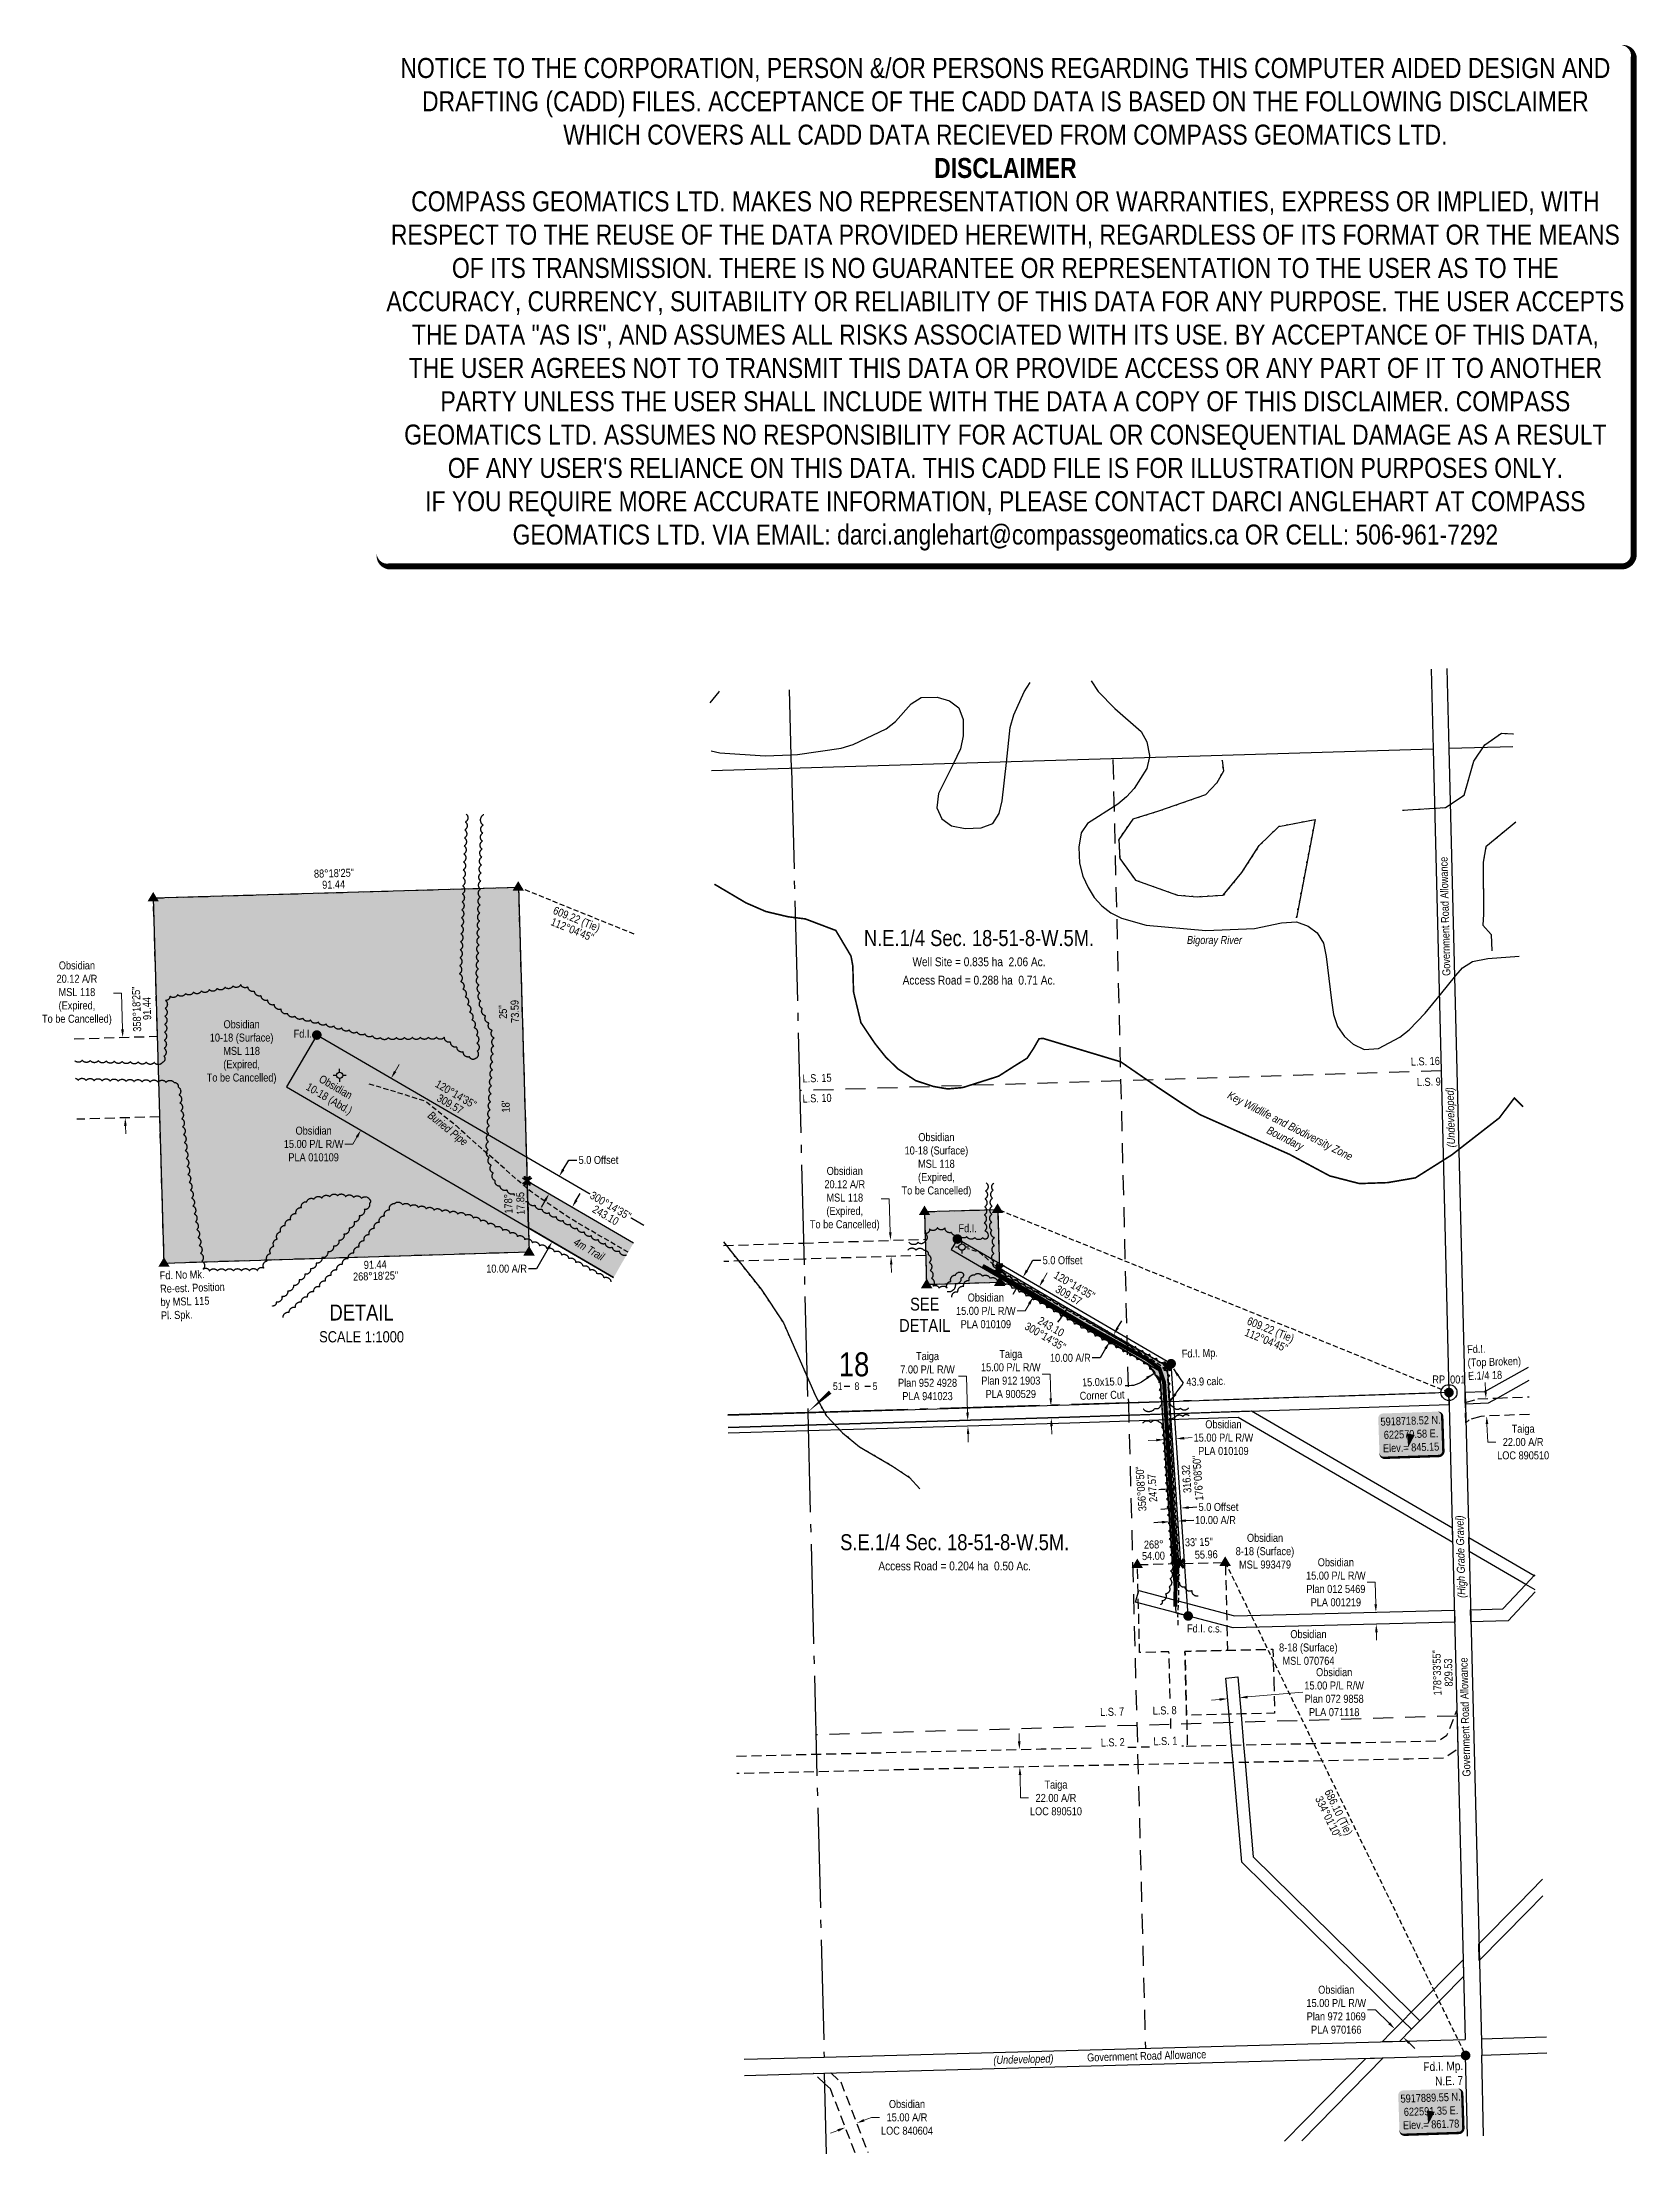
# Model space of a CAD drawing. Extents: x 620811 to 622805, y 5917767 to 5920407.
import ezdxf
from ezdxf.enums import TextEntityAlignment as Align

# ---------------------------------------------------------------- set-up
doc = ezdxf.new("R2010")
doc.units = 0
doc.header["$LTSCALE"] = 5
doc.header["$PDSIZE"] = 0.5
for name, pattern in [('0', [1, 1, 0]), ('DASHDOT2', [12.7, 6.35, -3.175, 0, -3.175]), ('foc-ACCESSROAD', [3.75, 2.5, -1.25]), ('foc-LSD', [8, 5, -3]), ('foc-QUARTERLINE', [33, 25, -3, 2, -3]), ('foc-TIELINE', [1.875, 1.25, -0.625]), ('foc-WHEELTRACKS', [2, 0.4, -1.6]), ('UG_PIPE', [1.875, 1.25, -0.625])]:
    doc.linetypes.add(name, pattern=pattern)
doc.layers.get('Defpoints').update_dxf_attribs({"color": 9})
for name, color, linetype in [('10', 1, 'Continuous'), ('35', 37, 'Continuous'), ('9', 3, 'Continuous'), ('AS-PIPE-UG', 44, 'UG_PIPE'), ('AS-PIPE-UG-T', 44, 'Continuous'), ('AS-ROADS', 254, 'Continuous'), ('AS-WILDLIFE', 131, 'DASHDOT2'), ('C-AR', 13, 'foc-ACCESSROAD'), ('C-RW', 13, 'Continuous'), ('C-SYMBOL', 7, 'Continuous'), ('C-WS', 13, 'foc-ACCESSROAD'), ('C-WS-S', 8, 'Continuous'), ('DETAIL-T', 7, 'Continuous'), ('F-AR', 190, 'foc-ACCESSROAD'), ('F-RW', 190, 'Continuous'), ('L-AREAREQUIRED', 7, 'Continuous'), ('L-BD', 7, 'Continuous'), ('L-BD1', 253, 'Continuous'), ('L-MON', 1, 'Continuous'), ('L-QSEC', 8, 'foc-QUARTERLINE'), ('L-ROAD-T', 7, 'Continuous'), ('L-SEC', 7, 'Continuous'), ('L-SECLBL', 7, 'Continuous'), ('L-SECQ', 8, 'foc-QUARTERLINE'), ('L-SECTION-LSD', 7, 'foc-LSD'), ('L-TIE', 7, 'foc-TIELINE'), ('L-TIE-T', 7, 'Continuous'), ('P-PROPOSED', 10, 'Continuous'), ('P-PROPOSED-H', 21, 'Continuous'), ('P-TXT', 4, 'Continuous'), ('T-BUSH', 110, '0'), ('T-WATER', 160, 'Continuous'), ('T-WATER-P3', 160, 'foc-WHEELTRACKS'), ('T-WATER-T', 170, 'Continuous')]:
    doc.layers.add(name, color=color, linetype=linetype)
for name, color, linetype, lineweight in [('C-AR-T', 13, 'Continuous', 9), ('C-RW-T', 13, 'Continuous', 9), ('C-WS-T', 13, 'Continuous', 9), ('F-AR-T', 190, 'Continuous', 9), ('F-RW-T', 190, 'Continuous', 9), ('T-TEXT', 48, 'Continuous', 18)]:
    doc.layers.add(name, color=color, linetype=linetype, lineweight=lineweight)
doc.layers.add('DISCLAIMER', color=7, linetype='Continuous', plot=False)
doc.styles.add('100L', font='ARIALN.TTF', dxfattribs={"height": 11})
doc.styles.add('175L', font='ARIALN.TTF', dxfattribs={"height": 20})
doc.styles.add('80', font='ARIALN.TTF', dxfattribs={"height": 10})
doc.styles.add('80CG', font='ARIALN.TTF', dxfattribs={"height": 10})
doc.styles.add('80L', font='ARIALN.TTF', dxfattribs={"height": 10})
doc.styles.add('80LS', font='ARIALNI.TTF', dxfattribs={"height": 10})
doc.styles.add('foc-LtypeFont', font='ARIALN.TTF', dxfattribs={"height": 7.35})
doc.styles.add('SIMPLEX', font='ARIALN.TTF')
doc.styles.get("Standard").update_dxf_attribs({"font": 'ARIALN.TTF'})
doc.linetypes.add('foc-TOPO-flowdirection-NOLINE', pattern='A,0,[">",foc-LtypeFont,S=0.3,R=0,X=0,Y=-0.945],-20,[">",foc-LtypeFont,S=0.3,R=0,X=0,Y=-0.945],0', length=20)
doc.dimstyles.new('Compass 5 000', dxfattribs={"dimscale": 5, "dimtxt": 9, "dimasz": 2, "dimexe": 0.2, "dimexo": 0.0625, "dimgap": 0.5, "dimtad": 0, "dimtih": 1, "dimtoh": 1, "dimzin": 0, "dimdsep": 46, "dimtxsty": '80CG', "dimcen": 0.1, "dimse1": 1, "dimse2": 1, "dimclrd": 256, "dimclrt": 256, "dimaunit": 1, "dimadec": 4, "dimazin": 0, "dimtfac": 0.06, "dimtofl": 0, "dimtmove": 0, "dimatfit": 1, "dimfxl": 0.2, "dimtolj": 1, "dimtzin": 0, "dimlwd": -1, "dimarcsym": 0})

msp = doc.modelspace()

# ---------------------------------------------------------------- texts
at = {"layer": '35', "color": 3, "style": '80'}
msp.add_attdef('RP_001', (622549.713, 5918729.853), 'RP', height=9.9965, dxfattribs=at)
at = {"layer": 'AS-PIPE-UG-T', "insert": (621298.48, 5919071.328), "char_height": 9.99652, "attachment_point": 1, "rotation": 321.346485, "style": '80L'}
msp.add_mtext_dynamic_manual_height_columns('\\pi0.29887;{\\fArial Narrow|b0|i1|c0|p34;Buried Pipe}', width=59.01536, gutter_width=49.983, heights=[0], dxfattribs=at)
at = {"layer": 'AS-WILDLIFE', "insert": (622367.485, 5919043.365), "char_height": 10, "attachment_point": 5, "rotation": 332.969713, "style": '80CG'}
msp.add_mtext('\\A1;{\\fArial Narrow|b0|i1|c0|p34;Key Wildlife and Biodiversity Zone\\P Boundary}', dxfattribs=at)
at = {"layer": 'C-RW-T', "attachment_point": 5, "style": '80CG'}
for insert, char_height, width in [((621060.76, 5919144.223), 9.99652, 86.61149), ((621929.591, 5919003.065), 10, 86.64161)]:
    msp.add_mtext('\\A1;Obsidian\\P10-18 (Surface)\\PMSL 118\\P(Expired, \\PTo be Cancelled)', dxfattribs=dict(at, insert=insert, char_height=char_height, width=width))
at = {"layer": 'C-SYMBOL', "color": 3, "style": '175L'}
for s, height, p in [('N.E.1/4 Sec. 18-51-8-W.5M.', 20, (621982.873, 5919270.862)), ('S.E.1/4 Sec. 18-51-8-W.5M.', 19.99305, (621952.46, 5918515.361))]:
    msp.add_text(s, height=height, dxfattribs=at).set_placement(p, align=Align.BOTTOM_CENTER)
at = {"layer": 'C-WS-T', "insert": (621153.135, 5919121.223), "char_height": 9.99652, "attachment_point": 1, "rotation": 329.75689, "style": '100L'}
msp.add_mtext_dynamic_manual_height_columns('\\pi9.62032;Obsidian\\P\\pi0.66368;10-18 (Abd.)', width=63.05897, gutter_width=54.981, heights=[0], dxfattribs=at)
at = {"layer": 'C-WS-T', "char_height": 10, "width": 72.62387, "attachment_point": 1, "style": '100L'}
for s, insert in [('\\pi14.39516;Obsidian\\P\\pi0.27851;8-18 (Surface)\\P\\pi4.51453;MSL 993479', (622303.562, 5918541.817)), ('\\pi14.39516;Obsidian\\P\\pi0.27851;8-18 (Surface)\\P\\pi4.5384;MSL 070764', (622357.825, 5918421.397))]:
    msp.add_mtext(s, dxfattribs=dict(at, insert=insert))
at = {"layer": 'DETAIL-T', "color": 3, "attachment_point": 5, "style": '80CG'}
for s, insert, char_height, width in [('DETAIL\\P{\\H0.7x;SCALE 1:1000}', (621210.773, 5918804.827), 19.99305, 116.93423), ('SEE\\PDETAIL', (621915.022, 5918815.742), 15.9944, 63.614)]:
    msp.add_mtext(s, dxfattribs=dict(at, insert=insert, char_height=char_height, width=width))
at = {"layer": 'L-AREAREQUIRED', "color": 5, "style": '100L'}
for s, height, p in [('Well Site = 0.835 ha  2.06 Ac.', 11, (621982.873, 5919248.362)), ('Access Road = 0.288 ha  0.71 Ac.', 11, (621982.873, 5919225.39)), ('Access Road = 0.204 ha  0.50 Ac.', 10.99618, (621952.46, 5918492.869))]:
    msp.add_text(s, height=height, dxfattribs=at).set_placement(p, align=Align.BOTTOM_CENTER)
at = {"layer": 'L-BD'}
for s, rotation, p in [('120°14\'35"', 329.75689, (621328.787, 5919091.574)), ('309.57', 329.75689, (621321.612, 5919079.268)), ('120°14\'35"', 329.75689, (622102.228, 5918852.578)), ('309.57', 329.75689, (622095.053, 5918840.272)), ('316.32', 93.852704, (622242.372, 5918610.499)), ('176°08\'50"', 93.852704, (622256.585, 5918611.457))]:
    msp.add_text(s, height=9.9965, rotation=rotation, dxfattribs=at).set_placement(p, align=Align.MIDDLE_CENTER)
at = {"layer": 'L-BD', "insert": (622241.835, 5918736.71), "char_height": 10, "attachment_point": 1, "rotation": 1.753287, "style": '80L'}
msp.add_mtext_dynamic_manual_height_columns('\\pi0.1148;43.9 calc.', width=48.16276, gutter_width=50, heights=[0], dxfattribs=at)
at = {"layer": 'L-BD1'}
for s, height, rotation, p in [('88°18\'25"', 9.9965, 1.693241, (621176.253, 5919368.001)), ('91.44', 9.9965, 1.693241, (621175.832, 5919353.854)), ('358°18\'25"', 9.9965, 91.694451, (620929.393, 5919197.959)), ('91.44', 9.9965, 91.694451, (620942.271, 5919198.776)), ('91.44', 9.9965, 1.76297, (621227.867, 5918878.521)), ('268°18\'25"', 9.9965, 1.76297, (621228.305, 5918864.283)), ('300°14\'35"', 9.9965, 329.75689, (622065.778, 5918788.646)), ('243.10', 9.9965, 329.75689, (622072.953, 5918800.952)), ('112°04\'45"', 9.9965, 337.920971, (622342.229, 5918784.004)), ('609.22 (Tie)', 9.99652, 337.920971, (622347.583, 5918797.205)), ('356°08\'50"', 9.9965, 93.852704, (622185.444, 5918598.218)), ('247.57', 9.9965, 93.852704, (622199.657, 5918599.175)), ('268°', 9.9965, 1.445916, (622201.418, 5918528.518)), ('33\' 15"', 9.9965, 1.445916, (622257.793, 5918531.602)), ('54.00', 9.9965, 1.445916, (622200.977, 5918514.313)), ('55.96', 9.9965, 1.445916, (622267.025, 5918516.024)), ('178°33\'55"', 9.9965, 91.43483, (622555.612, 5918368.035)), ('829.53', 9.9965, 91.43483, (622569.852, 5918368.392))]:
    msp.add_text(s, height=height, rotation=rotation, dxfattribs=at).set_placement(p, align=Align.MIDDLE_CENTER)
for s, p in [("25''", (621392.749, 5919185.932)), ('73.59', (621407.804, 5919180.923)), ("18'", (621396.208, 5919068.856)), ('178°', (621399.623, 5918942.483)), ('17.85', (621414.898, 5918940.78))]:
    msp.add_text(s, height=9.9965, rotation=91.692119, dxfattribs=at).set_placement(p)
at = {"layer": 'L-MON', "char_height": 9.9965, "attachment_point": 1, "style": '80L'}
for s, width, insert in [('Fd.I.', 9.99652, (621125.83, 5919172.227)), ('Fd.I.', 9.99652, (621957.257, 5918928.966)), ('Fd.I. c.s.', 43.04547, (622243.031, 5918428.515))]:
    msp.add_mtext_dynamic_manual_height_columns(s, width=width, gutter_width=49.983, heights=[0], dxfattribs=dict(at, insert=insert))
at = {"layer": 'L-MON', "attachment_point": 1}
for s, width, gutter_width, insert, char_height, rotation, style in [('Fd. No Mk.\\PRe-est. Position \\Pby MSL 115\\PPl. Spk.', 80.13352, 54.981, (620958.163, 5918869.9), 9.99652, 1.76297, '100L'), ('Fd.I. Mp.', 44.31378, 49.983, (622236.233, 5918771.963), 9.9965, 1.909124, '80L'), ('Fd.I.\\P(Top Broken)\\PE.1/4 18', 66.22976, 49.983, (622593.109, 5918777.55), 9.99652, 1.909124, '80L'), ('\\pi1.16757;Fd.I. Mp.\\P\\pi15.27658;N.E. 7', 48.74516, 54.981, (622537.319, 5917880.835), 10.99618, 1.562587, '100L')]:
    msp.add_mtext_dynamic_manual_height_columns(s, width=width, gutter_width=gutter_width, heights=[0], dxfattribs=dict(at, insert=insert, char_height=char_height, rotation=rotation, style=style))
at = {"layer": 'L-ROAD-T', "style": '80L'}
for height, rotation, p in [(10, 91.419202, (622565.551, 5919313.994)), (9.99652, 91.467615, (622590.633, 5918312.76)), (10, 1.562587, (622192.522, 5917889.025))]:
    msp.add_text('Government Road Allowance', height=height, rotation=rotation, dxfattribs=at).set_placement(p, align=Align.MIDDLE_CENTER)
at = {"layer": 'L-SECTION-LSD', "style": '100L'}
for s, p in [('L.S. 15', (621762.355, 5919106.179)), ('L.S. 16', (622523.013, 5919127.196)), ('L.S. 10', (621762.355, 5919081.026)), ('L.S. 9', (622530.525, 5919101.618))]:
    msp.add_text(s, height=10, rotation=1.759684, dxfattribs=at).set_placement(p)
at = {"layer": 'L-TIE-T'}
for s, height, rotation, p in [('112°04\'45"', 9.9965, 337.920971, (621474.379, 5919297.45)), ('609.22 (Tie)', 9.99652, 337.920971, (621479.734, 5919310.65)), ('686.10 (Tie)', 9.99652, 295.980032, (622432.584, 5918193.665)), ('334°01\'10"', 9.9965, 295.980032, (622419.779, 5918187.425))]:
    msp.add_text(s, height=height, rotation=rotation, dxfattribs=at).set_placement(p, align=Align.MIDDLE_CENTER)
at = {"layer": 'P-TXT', "insert": (622107.807, 5918736.001), "char_height": 9.99652, "width": 56.02867, "attachment_point": 1, "rotation": 1.753287, "style": '80L'}
msp.add_mtext('\\pi3.75606;15.0x15.0\\P\\pi0.32274;Corner Cut', dxfattribs=at)
at = {"layer": 'T-TEXT', "style": '80LS'}
for s, height, rotation, p in [('(Undeveloped)', 10, 91.419202, (622572.332, 5919062.658)), ('(High Grade Gravel)', 9.99652, 91.467615, (622584.967, 5918513.273)), ('(Undeveloped)', 10, 1.562587, (622038.392, 5917884.82))]:
    msp.add_text(s, height=height, rotation=rotation, dxfattribs=at).set_placement(p, align=Align.MIDDLE_CENTER)
at = {"layer": 'T-TEXT', "insert": (621479.892, 5918912.447), "char_height": 9.99652, "attachment_point": 1, "rotation": 329.771391, "style": '100L'}
msp.add_mtext_dynamic_manual_height_columns('{\\fArial Narrow|b0|i1|c0|p34;4m Trail}', width=41.9408, gutter_width=54.981, heights=[0], dxfattribs=at)
at = {"layer": 'T-WATER-T', "insert": (622277.318, 5919282.881), "char_height": 10, "attachment_point": 5, "style": '80CG'}
msp.add_mtext('\\A1;{\\fArial Narrow|b0|i1|c0|p34;Bigoray River}', dxfattribs=at)

# ---------------------------------------------------------------- blocks, each defined once
blk = doc.blocks.new('fdia')
at = {"color": 255, "const_width": 1}
blk.add_lwpolyline([(-0.5, 0, 1), (0.5, 0, 1)], format="xyb", close=True, dxfattribs=at)
blk = doc.blocks.new('Fdiaa')
blk.add_blockref('fdia', (0, 0))
blk = doc.blocks.new('fdib')
at = {"color": 1, "const_width": 1.6}
blk.add_lwpolyline([(-0.4, 0, 1), (0.4, 0, 1)], format="xyb", close=True, dxfattribs=at)
at = {"color": 1}
blk.add_circle((0, 0), 0.8, dxfattribs=at)
blk = doc.blocks.new('Fdibb')
blk.add_blockref('fdib', (0, 0))
blk = doc.blocks.new('fdicc')
for name in ['Fdibb', 'Fdiaa']:
    blk.add_blockref(name, (0, 0))
blk = doc.blocks.new('FDI')
blk.add_blockref('fdicc', (0, 0))
blk = doc.blocks.new('TRIA')
blk.add_hatch(color=255).paths.add_polyline_path([(-0.04, 1.52), (-1.47, -0.87), (1.39, -0.87)])
blk = doc.blocks.new('TRIAA')
blk.add_blockref('TRIA', (0, 0))
blk = doc.blocks.new('TRIB')
at = {"color": 1}
blk.add_lwpolyline([(-1.12, -0.67), (-0.04, 1.13), (1.04, -0.67)], close=True, dxfattribs=at)
blk = doc.blocks.new('TRIBB')
blk.add_blockref('TRIB', (0, 0))
blk = doc.blocks.new('TRICC')
for name in ['TRIAA', 'TRIBB']:
    blk.add_blockref(name, (0, 0))
blk = doc.blocks.new('plspike')
blk.add_blockref('TRICC', (0, 0))
blk = doc.blocks.new('STRIA')
blk.add_hatch(color=255).paths.add_polyline_path([(-0.04, 1.52), (-1.47, -0.87), (1.39, -0.87)])
blk = doc.blocks.new('STRIAA')
blk.add_blockref('STRIA', (0, 0))
blk = doc.blocks.new('STRIB')
at = {"color": 1}
blk.add_solid([(-1.12, -0.67), (-0.04, 1.13), (1.04, -0.67)], dxfattribs=at)
blk = doc.blocks.new('STRIBB')
blk.add_blockref('STRIB', (0, 0))
blk = doc.blocks.new('STRICC')
for name in ['STRIAA', 'STRIBB']:
    blk.add_blockref(name, (0, 0))
blk = doc.blocks.new('fdspike')
blk.add_blockref('STRICC', (0, 0))
blk = doc.blocks.new('TEMP')
h = blk.add_hatch(color=255)
h.dxf.hatch_style = 1
h.paths.add_polyline_path([(0, 0.25), (-0.67, 1.15), (-0.67, 0.67), (-1.15, 0.67), (-0.25, 0), (-1.15, -0.67), (-0.67, -0.67), (-0.67, -1.15), (0, -0.25), (0.67, -1.15), (0.67, -0.67), (1.15, -0.67), (0.25, 0), (1.15, 0.67), (0.67, 0.67), (0.67, 1.15)])
h.paths.add_polyline_path([(0.57, 0.85), (0.57, 0.57), (0.85, 0.57), (0.08, 0), (0.85, -0.57), (0.57, -0.57), (0.57, -0.85), (0, -0.08), (-0.57, -0.85), (-0.57, -0.57), (-0.85, -0.57), (-0.08, 0), (-0.85, 0.57), (-0.57, 0.57), (-0.57, 0.85), (0, 0.08)], flags=16)
h = blk.add_hatch(color=1)
h.dxf.hatch_style = 1
h.paths.add_polyline_path([(0, 0.08), (-0.57, 0.85), (-0.57, 0.57), (-0.85, 0.57), (-0.08, 0), (-0.85, -0.57), (-0.57, -0.57), (-0.57, -0.85), (0, -0.08), (0.57, -0.85), (0.57, -0.57), (0.85, -0.57), (0.08, 0), (0.85, 0.57), (0.57, 0.57), (0.57, 0.85)])
at = {"color": 1}
for p, q in [((-0.08, 0), (0.08, 0)), ((0, 0.08), (0, -0.08))]:
    blk.add_line(p, q, dxfattribs=at)
at = {"color": 255, "flags": 128}
blk.add_lwpolyline([(-0.25, 0), (-1.15, 0.67), (-0.67, 0.67), (-0.67, 1.15), (0, 0.25), (0.67, 1.15), (0.67, 0.67), (1.15, 0.67), (0.25, 0), (1.15, -0.67), (0.67, -0.67), (0.67, -1.15), (0, -0.25), (-0.67, -1.15), (-0.67, -0.67), (-1.15, -0.67)], close=True, dxfattribs=at)
at = {"color": 1, "flags": 128}
blk.add_lwpolyline([(-0.08, 0), (-0.85, 0.57), (-0.57, 0.57), (-0.57, 0.85), (0, 0.08), (0.57, 0.85), (0.57, 0.57), (0.85, 0.57), (0.08, 0), (0.85, -0.57), (0.57, -0.57), (0.57, -0.85), (0, -0.08), (-0.57, -0.85), (-0.57, -0.57), (-0.85, -0.57)], close=True, dxfattribs=at)
blk = doc.blocks.new('L-SECLBL')
at = {"layer": '9', "color": 7}
for p, q in [((-5.1, -27.8), (-12.3, -27.8)), ((20.7, -27.8), (13.5, -27.8))]:
    blk.add_line(p, q, dxfattribs=at)
at = {"layer": '10', "color": 2, "style": 'SIMPLEX'}
blk.add_attdef('SEC', text='', height=30, dxfattribs=at).set_placement((0, 0), align=Align.MIDDLE)
at = {"layer": '10', "color": 5, "style": '80L'}
blk.add_attdef('TWP', text='', height=9.5, dxfattribs=at).set_placement((-14.4, -27.4), align=Align.MIDDLE_RIGHT)
blk.add_attdef('RGE', text='', height=9.5, dxfattribs=at).set_placement((3.6, -27.4), align=Align.MIDDLE_CENTER)
blk.add_attdef('MER', text='', height=9.5, dxfattribs=at).set_placement((23.2, -27.4), align=Align.MIDDLE_LEFT)
blk = doc.blocks.new('*D414')
at = {"layer": 'C-AR-T', "transparency": 16777216}
for p, q in [((621870.6, 5918960.8), (621860.6, 5918960.8)), ((621871.9, 5918918.8), (621870.6, 5918960.8)), ((621873.2, 5918878.7), (621873.5, 5918868.7))]:
    blk.add_line(p, q, dxfattribs=at)
for points in [[(621873.6, 5918918.9), (621870.3, 5918918.8), (621872.2, 5918908.8)], [(621874.8, 5918878.8), (621871.5, 5918878.6), (621872.9, 5918888.7)]]:
    blk.add_solid(points, dxfattribs=at)
at = {"layer": 'Defpoints', "color": 0, "transparency": 16777216}
for p in [(621865.3, 5918908.6), (621872.2, 5918908.8), (621865.9, 5918888.5)]:
    blk.add_point(p, dxfattribs=at)
at = {"layer": 'C-AR-T', "transparency": 16777216, "insert": (621815, 5918960.8), "char_height": 10, "attachment_point": 5, "style": '80CG'}
blk.add_mtext('\\A1;Obsidian\\P20.12 A/R\\PMSL 118\\P(Expired,\\PTo be Cancelled)', dxfattribs=at)
blk = doc.blocks.new('*D415')
at = {"layer": 'Defpoints', "color": 0, "transparency": 16777216}
for p in [(621968.8, 5918683.5), (621995.5, 5918684.3), (621995.7, 5918677.3)]:
    blk.add_point(p, dxfattribs=at)
at = {"layer": 'F-RW-T', "transparency": 16777216}
for p, q in [((621967.2, 5918739), (621957.2, 5918739)), ((621968.5, 5918693.5), (621967.2, 5918739)), ((621969.3, 5918666.6), (621969.5, 5918656.6))]:
    blk.add_line(p, q, dxfattribs=at)
for points in [[(621970.2, 5918693.6), (621966.8, 5918693.5), (621968.8, 5918683.5)], [(621970.9, 5918666.6), (621967.6, 5918666.5), (621969, 5918676.5)]]:
    blk.add_solid(points, dxfattribs=at)
at = {"layer": 'F-RW-T', "transparency": 16777216, "insert": (621918.5, 5918739), "char_height": 10, "attachment_point": 5, "style": '80CG'}
blk.add_mtext('\\A1;Taiga\\P7.00 P/L R/W\\PPlan 952 4928\\PPLA 941023', dxfattribs=at)
blk = doc.blocks.new('*D416')
at = {"layer": 'Defpoints', "color": 0, "transparency": 16777216}
for p in [(622012.7, 5918699.7), (622072.8, 5918701.4), (622013.1, 5918684.8)]:
    blk.add_point(p, dxfattribs=at)
at = {"layer": 'F-RW-T', "transparency": 16777216}
for p, q in [((622071.7, 5918741.7), (622061.7, 5918741.7)), ((622072.5, 5918711.4), (622071.7, 5918741.7)), ((622073.5, 5918676.4), (622073.8, 5918666.5))]:
    blk.add_line(p, q, dxfattribs=at)
for points in [[(622074.2, 5918711.4), (622070.9, 5918711.4), (622072.8, 5918701.4)], [(622075.2, 5918676.5), (622071.8, 5918676.4), (622073.2, 5918686.4)]]:
    blk.add_solid(points, dxfattribs=at)
at = {"layer": 'F-RW-T', "transparency": 16777216, "insert": (622022.6, 5918741.7), "char_height": 10, "attachment_point": 5, "style": '80CG'}
blk.add_mtext('\\A1;Taiga\\P15.00 P/L R/W\\PPlan 912 1903\\PPLA 900529', dxfattribs=at)
blk = doc.blocks.new('*D417')
at = {"layer": 'Defpoints', "color": 0, "transparency": 16777216}
for p in [(622660.6, 5918712.8), (622617.7, 5918689), (622661.5, 5918690.8)]:
    blk.add_point(p, dxfattribs=at)
at = {"layer": 'F-AR-T', "transparency": 16777216}
for p, q in [((622616.4, 5918721), (622616, 5918731)), ((622618.1, 5918679), (622619, 5918656.6)), ((622619, 5918656.6), (622629, 5918656.6))]:
    blk.add_line(p, q, dxfattribs=at)
for points in [[(622618, 5918721.1), (622614.7, 5918721), (622616.8, 5918711)], [(622619.8, 5918679.1), (622616.4, 5918679), (622617.7, 5918689)]]:
    blk.add_solid(points, dxfattribs=at)
at = {"layer": 'F-AR-T', "transparency": 16777216, "insert": (622663.3, 5918656.6), "char_height": 10, "attachment_point": 5, "style": '80CG'}
blk.add_mtext('\\A1;Taiga\\P22.00 A/R\\PLOC 890510', dxfattribs=at)
blk = doc.blocks.new('*D418')
at = {"layer": 'C-RW-T', "transparency": 16777216}
for p, q in [((622478.2, 5918481.2), (622468.2, 5918481.2)), ((622478.9, 5918453.8), (622478.2, 5918481.2)), ((622479.8, 5918418.8), (622480.1, 5918408.8))]:
    blk.add_line(p, q, dxfattribs=at)
for points in [[(622480.6, 5918453.8), (622477.3, 5918453.7), (622479.2, 5918443.8)], [(622481.5, 5918418.8), (622478.2, 5918418.7), (622479.6, 5918428.8)]]:
    blk.add_solid(points, dxfattribs=at)
at = {"layer": 'Defpoints', "color": 0, "transparency": 16777216}
for p in [(622394.4, 5918441.6), (622479.2, 5918443.8), (622394.8, 5918426.6)]:
    blk.add_point(p, dxfattribs=at)
at = {"layer": 'C-RW-T', "transparency": 16777216, "insert": (622429.1, 5918481.2), "char_height": 10, "attachment_point": 5, "style": '80CG'}
blk.add_mtext('\\A1;Obsidian\\P15.00 P/L R/W\\PPlan 012 5469\\PPLA 001219', dxfattribs=at)
blk = doc.blocks.new('*D419')
at = {"layer": 'C-RW-T', "transparency": 16777216}
for p, q in [((622283.7, 5918334.8), (622273.8, 5918333.9)), ((622318.6, 5918337.8), (622387.9, 5918343.8))]:
    blk.add_line(p, q, dxfattribs=at)
for points in [[(622283.6, 5918336.4), (622283.9, 5918333.1), (622293.7, 5918335.6)], [(622318.5, 5918339.4), (622318.7, 5918336.1), (622308.6, 5918336.9)]]:
    blk.add_solid(points, dxfattribs=at)
at = {"layer": 'Defpoints', "color": 0, "transparency": 16777216}
for p in [(622308.6, 5918336.9), (622297.7, 5918289.7), (622312.6, 5918291)]:
    blk.add_point(p, dxfattribs=at)
at = {"layer": 'C-RW-T', "transparency": 16777216, "insert": (622427, 5918343.8), "char_height": 10, "attachment_point": 5, "style": '80CG'}
blk.add_mtext('\\A1;Obsidian\\P15.00 P/L R/W\\PPlan 072 9858\\PPLA 071118', dxfattribs=at)
blk = doc.blocks.new('*D420')
at = {"layer": 'Defpoints', "color": 0, "transparency": 16777216}
for p in [(622052.4, 5918272.7), (622033.9, 5918250.2), (622052.9, 5918250.7)]:
    blk.add_point(p, dxfattribs=at)
at = {"layer": 'F-AR-T', "transparency": 16777216}
for p, q in [((622033.2, 5918282.2), (622033, 5918292.2)), ((622034.2, 5918240.2), (622034.8, 5918211.5)), ((622034.8, 5918211.5), (622044.8, 5918211.5))]:
    blk.add_line(p, q, dxfattribs=at)
for points in [[(622034.9, 5918282.3), (622031.5, 5918282.2), (622033.4, 5918272.2)], [(622035.8, 5918240.3), (622032.5, 5918240.2), (622033.9, 5918250.2)]]:
    blk.add_solid(points, dxfattribs=at)
at = {"layer": 'F-AR-T', "transparency": 16777216, "insert": (622079.1, 5918211.5), "char_height": 10, "attachment_point": 5, "style": '80CG'}
blk.add_mtext('\\A1;Taiga\\P22.00 A/R\\PLOC 890510', dxfattribs=at)
blk = doc.blocks.new('*D421')
at = {"layer": 'C-RW-T', "transparency": 16777216}
for p, q in [((622478.6, 5917946.7), (622468.6, 5917946.7)), ((622495.8, 5917929.8), (622478.6, 5917946.7)), ((622520.7, 5917905.2), (622527.8, 5917898.1))]:
    blk.add_line(p, q, dxfattribs=at)
for points in [[(622496.9, 5917931), (622494.6, 5917928.6), (622502.9, 5917922.8)], [(622521.8, 5917906.4), (622519.5, 5917904), (622513.6, 5917912.2)]]:
    blk.add_solid(points, dxfattribs=at)
at = {"layer": 'Defpoints', "color": 0, "transparency": 16777216}
for p in [(622560.6, 5917981.2), (622571.3, 5917970.6), (622502.9, 5917922.8)]:
    blk.add_point(p, dxfattribs=at)
at = {"layer": 'C-RW-T', "transparency": 16777216, "insert": (622429.6, 5917946.7), "char_height": 10, "attachment_point": 5, "style": '80CG'}
blk.add_mtext('\\A1;Obsidian\\P15.00 P/L R/W\\PPlan 972 1069\\PPLA 970166', dxfattribs=at)
blk = doc.blocks.new('*D422')
at = {"layer": 'C-AR-T', "transparency": 16777216}
for p, q in [((621806.5, 5917795.9), (621797.1, 5917792.3)), ((621839.1, 5917808.5), (621848.5, 5917812.1)), ((621848.5, 5917812.1), (621858.5, 5917812.1))]:
    blk.add_line(p, q, dxfattribs=at)
for points in [[(621805.9, 5917797.4), (621807.1, 5917794.3), (621815.8, 5917799.5)], [(621838.5, 5917810), (621839.7, 5917806.9), (621829.8, 5917804.9)]]:
    blk.add_solid(points, dxfattribs=at)
at = {"layer": 'Defpoints', "color": 0, "transparency": 16777216}
for p in [(621815.9, 5917799.3), (621829.8, 5917804.9), (621829.9, 5917804.7)]:
    blk.add_point(p, dxfattribs=at)
at = {"layer": 'C-AR-T', "transparency": 16777216, "insert": (621892.8, 5917812.1), "char_height": 10, "attachment_point": 5, "style": '80CG'}
blk.add_mtext('\\A1;Obsidian\\P15.00 A/R\\PLOC 840604', dxfattribs=at)
blk = doc.blocks.new('*D423')
at = {"layer": 'C-RW-T', "transparency": 16777216}
for p, q in [((622204.5, 5918659), (622194.6, 5918658.4)), ((622239.4, 5918661.4), (622249.4, 5918662.1))]:
    blk.add_line(p, q, dxfattribs=at)
for points in [[(622204.4, 5918660.7), (622204.6, 5918657.4), (622214.5, 5918659.7)], [(622239.3, 5918663.1), (622239.6, 5918659.7), (622229.5, 5918660.7)]]:
    blk.add_solid(points, dxfattribs=at)
at = {"layer": 'Defpoints', "color": 0, "transparency": 16777216}
for p in [(622215.4, 5918646.2), (622229.5, 5918660.7), (622230.4, 5918647.2)]:
    blk.add_point(p, dxfattribs=at)
at = {"layer": 'C-RW-T', "transparency": 16777216, "insert": (622288.5, 5918662.1), "char_height": 10, "attachment_point": 5, "style": '80CG'}
blk.add_mtext('\\A1;Obsidian\\P15.00 P/L R/W\\PPLA 010109', dxfattribs=at)
blk = doc.blocks.new('*D424')
at = {"layer": 'C-RW-T', "transparency": 16777216}
for p, q in [((622063.1, 5918859.5), (622068.2, 5918868.1)), ((622045.5, 5918829.2), (622040.5, 5918820.6)), ((622040.5, 5918820.6), (622030.5, 5918820.6))]:
    blk.add_line(p, q, dxfattribs=at)
for points in [[(622061.7, 5918860.3), (622064.6, 5918858.6), (622058.1, 5918850.8)], [(622044.1, 5918830.1), (622047, 5918828.4), (622050.6, 5918837.9)]]:
    blk.add_solid(points, dxfattribs=at)
at = {"layer": 'Defpoints', "color": 0, "transparency": 16777216}
for p in [(622042.6, 5918859.8), (622058.1, 5918850.8), (622035.1, 5918846.9)]:
    blk.add_point(p, dxfattribs=at)
at = {"layer": 'C-RW-T', "transparency": 16777216, "insert": (621991.4, 5918820.6), "char_height": 10, "attachment_point": 5, "style": '80CG'}
blk.add_mtext('\\A1;Obsidian\\P15.00 P/L R/W\\PPLA 010109', dxfattribs=at)
blk = doc.blocks.new('*D425')
at = {"layer": 'Defpoints', "color": 0, "transparency": 16777216}
for p in [(621474.2, 5918950.4), (621498.7, 5918936.1), (621473.5, 5918892.9)]:
    blk.add_point(p, dxfattribs=at)
at = {"layer": 'P-TXT', "transparency": 16777216}
for p, q in [((621479.3, 5918959), (621484.3, 5918967.6)), ((621444, 5918898.5), (621429.4, 5918873.4)), ((621429.4, 5918873.4), (621419.4, 5918873.4))]:
    blk.add_line(p, q, dxfattribs=at)
for points in [[(621477.8, 5918959.8), (621480.7, 5918958.2), (621474.2, 5918950.4)], [(621442.6, 5918899.4), (621445.5, 5918897.7), (621449.1, 5918907.2)]]:
    blk.add_solid(points, dxfattribs=at)
at = {"layer": 'P-TXT', "transparency": 16777216, "insert": (621392.1, 5918873.4), "char_height": 10, "attachment_point": 5, "style": '80CG'}
blk.add_mtext('\\A1;10.00 A/R', dxfattribs=at)
blk = doc.blocks.new('*D426')
at = {"layer": 'C-AR-T', "transparency": 16777216}
for p, q in [((620910.4, 5919217.8), (620900.4, 5919217.8)), ((620911.8, 5919172.7), (620910.4, 5919217.8)), ((620915.5, 5919052.1), (620915.8, 5919042.1))]:
    blk.add_line(p, q, dxfattribs=at)
for points in [[(620913.5, 5919172.7), (620910.1, 5919172.6), (620912.1, 5919162.7)], [(620917.1, 5919052.1), (620913.8, 5919052), (620915.2, 5919062.1)]]:
    blk.add_solid(points, dxfattribs=at)
at = {"layer": 'Defpoints', "color": 0, "transparency": 16777216}
for p in [(620912.1, 5919162.7), (620928.5, 5919163.2), (620931.6, 5919062.6)]:
    blk.add_point(p, dxfattribs=at)
at = {"layer": 'C-AR-T', "transparency": 16777216, "insert": (620854.8, 5919217.8), "char_height": 10, "attachment_point": 5, "style": '80CG'}
blk.add_mtext('\\A1;Obsidian\\P20.12 A/R\\PMSL 118\\P(Expired,\\PTo be Cancelled)', dxfattribs=at)
blk = doc.blocks.new('*D427')
at = {"layer": 'C-RW-T', "transparency": 16777216}
for p, q in [((621252.7, 5919120), (621257.8, 5919128.6)), ((621204.9, 5919038), (621199.9, 5919029.3)), ((621199.9, 5919029.3), (621189.9, 5919029.3))]:
    blk.add_line(p, q, dxfattribs=at)
for points in [[(621251.3, 5919120.8), (621254.2, 5919119.2), (621247.7, 5919111.4)], [(621203.5, 5919038.8), (621206.3, 5919037.1), (621209.9, 5919046.6)]]:
    blk.add_solid(points, dxfattribs=at)
at = {"layer": 'Defpoints', "color": 0, "transparency": 16777216}
for p in [(621209.9, 5919046.6), (621539.9, 5918941), (621502.2, 5918876.2)]:
    blk.add_point(p, dxfattribs=at)
at = {"layer": 'C-RW-T', "transparency": 16777216, "insert": (621150.8, 5919029.3), "char_height": 10, "attachment_point": 5, "style": '80CG'}
blk.add_mtext('\\A1;Obsidian\\P15.00 P/L R/W\\PPLA 010109', dxfattribs=at)
blk = doc.blocks.new('*D430')
at = {"layer": 'Defpoints', "color": 0, "transparency": 16777216}
for p in [(622073.6, 5918824.4), (622078.6, 5918833.1), (622146.2, 5918782.1)]:
    blk.add_point(p, dxfattribs=at)
at = {"layer": 'P-TXT', "transparency": 16777216}
for p, q in [((622156.2, 5918799.4), (622161.3, 5918808)), ((622141.1, 5918773.5), (622134.4, 5918761.9)), ((622134.4, 5918761.9), (622124.4, 5918761.9))]:
    blk.add_line(p, q, dxfattribs=at)
for points in [[(622154.8, 5918800.2), (622157.7, 5918798.6), (622151.2, 5918790.8)], [(622139.7, 5918774.3), (622142.6, 5918772.6), (622146.2, 5918782.1)]]:
    blk.add_solid(points, dxfattribs=at)
at = {"layer": 'P-TXT', "transparency": 16777216, "insert": (622097.1, 5918761.9), "char_height": 10, "attachment_point": 5, "style": '80CG'}
blk.add_mtext('\\A1;10.00 A/R', dxfattribs=at)
blk = doc.blocks.new('*D431')
at = {"layer": 'Defpoints', "color": 0, "transparency": 16777216}
for p in [(622221.2, 5918560.5), (622231.2, 5918561.2), (622231.4, 5918557.7)]:
    blk.add_point(p, dxfattribs=at)
at = {"layer": 'P-TXT', "transparency": 16777216}
for p, q in [((622211.5, 5918556.3), (622201.5, 5918555.6)), ((622241.4, 5918558.3), (622251.4, 5918559))]:
    blk.add_line(p, q, dxfattribs=at)
for points in [[(622211.3, 5918558), (622211.6, 5918554.7), (622221.4, 5918557)], [(622241.3, 5918560), (622241.5, 5918556.7), (622231.4, 5918557.7)]]:
    blk.add_solid(points, dxfattribs=at)
at = {"layer": 'P-TXT', "transparency": 16777216, "insert": (622278.6, 5918559), "char_height": 10, "attachment_point": 5, "style": '80CG'}
blk.add_mtext('\\A1;10.00 A/R', dxfattribs=at)
blk = doc.blocks.new('Gabd.15d85efd0b')
for p, q in [((-0.81, 0), (-1.62, 0)), ((0, 0.81), (0, 1.62)), ((1.62, 0), (0.81, 0)), ((0, -0.81), (0, -1.62))]:
    blk.add_line(p, q)
blk.add_circle((0, 0), 0.8)
blk = doc.blocks.new('*D453')
at = {"layer": 'Defpoints', "color": 0, "transparency": 16777216}
for p in [(622037.8, 5918862.7), (622130.8, 5918802.7), (622133.3, 5918807)]:
    blk.add_point(p, dxfattribs=at)
at = {"layer": 'P-TXT', "transparency": 16777216}
for p, q in [((622042.9, 5918871.3), (622050.2, 5918883.9)), ((622050.2, 5918883.9), (622060.2, 5918883.9)), ((622030.3, 5918849.7), (622025.2, 5918841.1))]:
    blk.add_line(p, q, dxfattribs=at)
for points in [[(622028.8, 5918850.5), (622031.7, 5918848.9), (622035.3, 5918858.3)], [(622041.4, 5918872.1), (622044.3, 5918870.4), (622037.8, 5918862.7)]]:
    blk.add_solid(points, dxfattribs=at)
at = {"layer": 'P-TXT', "transparency": 16777216, "insert": (622087.3, 5918883.9), "char_height": 10, "attachment_point": 5, "style": '80CG'}
blk.add_mtext('\\A1;5.0 Offset', dxfattribs=at)
blk = doc.blocks.new('*U454')
h = blk.add_hatch(color=254)
edge = h.paths.add_edge_path()
edge.add_line((-34, -28.5), (34, -28.5))
edge.add_arc((34, -22.5), 6, 270, 360)
edge.add_line((40, -22.5), (40, 21))
edge.add_arc((34, 21), 6, 0, 90)
edge.add_line((34, 27), (-34, 27))
edge.add_arc((-34, 21), 6, 90, 180)
edge.add_line((-40, 21), (-40, -22.5))
edge.add_arc((-34, -22.5), 6, 180, 270)
at = {"color": 1, "flags": 128}
blk.add_lwpolyline([(-34, -28.5, 3, 3, 0), (34, -28.5, 3, 3, 0.414214), (40, -22.5, 3, 3, 0), (40, 21, 3, 0, 0.414214), (34, 27, 0, 0, 0), (-34, 27, 0, 0, 0.414214), (-40, 21, 0, 0, 0), (-40, -22.5, 0, 3, 0.414214)], format="xyseb", close=True, dxfattribs=at)
blk.add_lwpolyline([(-3.8, -16.3, 0, 10, 0), (0, 0, 5, 5, 0)], format="xyseb", dxfattribs=at)
at = {"color": 1, "style": '80'}
blk.add_attdef('ENTER_TEXT_001', (-36, -5), '', height=10, dxfattribs=at)
blk = doc.blocks.new('*D455')
at = {"layer": 'Defpoints', "color": 0, "transparency": 16777216}
for p in [(622230.6, 5918569.7), (622235.3, 5918574.1), (622235.6, 5918570)]:
    blk.add_point(p, dxfattribs=at)
at = {"layer": 'P-TXT', "transparency": 16777216}
for p, q in [((622220.3, 5918573.1), (622210.4, 5918572.4)), ((622245.3, 5918574.8), (622255.3, 5918575.4))]:
    blk.add_line(p, q, dxfattribs=at)
for points in [[(622220.2, 5918574.8), (622220.5, 5918571.4), (622230.3, 5918573.8)], [(622245.2, 5918576.4), (622245.4, 5918573.1), (622235.3, 5918574.1)]]:
    blk.add_solid(points, dxfattribs=at)
at = {"layer": 'P-TXT', "transparency": 16777216, "insert": (622282.3, 5918575.4), "char_height": 10, "attachment_point": 5, "style": '80CG'}
blk.add_mtext('\\A1;5.0 Offset', dxfattribs=at)
blk = doc.blocks.new('*D457')
at = {"layer": 'Defpoints', "color": 0, "transparency": 16777216}
for p in [(621457.7, 5918988.9), (621457.9, 5918988.8), (621445.1, 5918967.4)]:
    blk.add_point(p, dxfattribs=at)
at = {"layer": 'P-TXT', "transparency": 16777216}
for p, q in [((621463, 5918997.4), (621469.9, 5919009.3)), ((621469.9, 5919009.3), (621479.9, 5919009.3)), ((621440.3, 5918958.6), (621435.3, 5918949.9))]:
    blk.add_line(p, q, dxfattribs=at)
for points in [[(621461.5, 5918998.3), (621464.4, 5918996.6), (621457.9, 5918988.8)], [(621438.9, 5918959.4), (621441.7, 5918957.7), (621445.3, 5918967.2)]]:
    blk.add_solid(points, dxfattribs=at)
at = {"layer": 'P-TXT', "transparency": 16777216, "insert": (621507, 5919009.3), "char_height": 10, "attachment_point": 5, "style": '80CG'}
blk.add_mtext('\\A1;5.0 Offset', dxfattribs=at)
blk = doc.blocks.new('Disclaimer_Legal')
at = {"layer": 'DISCLAIMER', "color": 254, "flags": 128}
blk.add_lwpolyline([(-3613, -1105, 37.5, 37.5, 0), (4096, -1105, 37.5, 37.5, 0.414214), (4171, -1030, 37.5, 37.5, 0), (4171, 2079, 37.5, 0, 0.414214), (4096, 2154, 0, 0, 0), (-3613, 2154, 0, 0, 0.414214), (-3688, 2079, 0, 0, 0), (-3688, -1030, 0, 37.5, 0.414214)], format="xyseb", close=True, dxfattribs=at)
at = {"layer": 'DISCLAIMER', "color": 254, "insert": (242, 534), "char_height": 125, "width": 7717.57, "attachment_point": 5, "style": '80'}
blk.add_mtext('NOTICE TO THE CORPORATION, PERSON &/OR PERSONS REGARDING THIS COMPUTER AIDED DESIGN AND DRAFTING (CADD) FILES. ACCEPTANCE OF THE CADD DATA IS BASED ON THE FOLLOWING DISCLAIMER WHICH COVERS ALL CADD DATA RECIEVED FROM COMPASS GEOMATICS LTD.\\P{\\fArial Narrow|b1|i0|c0|p34;DISCLAIMER}\\PCOMPASS GEOMATICS LTD. MAKES NO REPRESENTATION OR WARRANTIES, EXPRESS OR IMPLIED, WITH RESPECT TO THE REUSE OF THE DATA PROVIDED HEREWITH, REGARDLESS OF ITS FORMAT OR THE MEANS OF ITS TRANSMISSION. THERE IS NO GUARANTEE OR REPRESENTATION TO THE USER AS TO THE ACCURACY, CURRENCY, SUITABILITY OR RELIABILITY OF THIS DATA FOR ANY PURPOSE. THE USER ACCEPTS THE DATA "AS IS", AND ASSUMES ALL RISKS ASSOCIATED WITH ITS USE. BY ACCEPTANCE OF THIS DATA, THE USER AGREES NOT TO TRANSMIT THIS DATA OR PROVIDE ACCESS OR ANY PART OF IT TO ANOTHER PARTY UNLESS THE USER SHALL INCLUDE WITH THE DATA A COPY OF THIS DISCLAIMER. COMPASS GEOMATICS LTD. ASSUMES NO RESPONSIBILITY FOR ACTUAL OR CONSEQUENTIAL DAMAGE AS A RESULT OF ANY USER\'S RELIANCE ON THIS DATA. THIS CADD FILE IS FOR ILLUSTRATION PURPOSES ONLY.\\PIF YOU REQUIRE MORE ACCURATE INFORMATION, PLEASE CONTACT DARCI ANGLEHART AT COMPASS GEOMATICS LTD. VIA EMAIL: darci.anglehart@compassgeomatics.ca OR CELL: 506-961-7292', dxfattribs=at)

# ---------------------------------------------------------------- dimensions: what is measured, and where the dimension line sits
at = {"layer": 'C-AR-T', "color": 52}
dim = msp.add_linear_dim(base=(620912.094, 5919162.678), p1=(620931.586, 5919062.567), p2=(620928.507, 5919163.18), angle=91.752789, text='Obsidian\\P20.12 A/R\\PMSL 118\\P(Expired,\\PTo be Cancelled)', dimstyle='Compass 5 000', dxfattribs=at)
dim.commit()
dim.dimension.update_dxf_attribs({"geometry": '*D426', "text_midpoint": (620854.78, 5919217.788), "dimtype": 161})
at = {"layer": 'C-AR-T'}
dim = msp.add_linear_dim(base=(621872.236, 5918908.817), p1=(621865.947, 5918888.483), p2=(621865.331, 5918908.606), angle=91.752789, text='Obsidian\\P20.12 A/R\\PMSL 118\\P(Expired,\\PTo be Cancelled)', dimstyle='Compass 5 000', dxfattribs=at)
dim.commit()
dim.dimension.update_dxf_attribs({"geometry": '*D414', "text_midpoint": (621815.017, 5918960.827), "dimtype": 161})
dim = msp.add_aligned_dim(p1=(621815.883, 5917799.271), p2=(621829.886, 5917804.674), distance=0.233, text='Obsidian\\P15.00 A/R\\PLOC 840604', dimstyle='Compass 5 000', dxfattribs=at)
dim.commit()
dim.dimension.update_dxf_attribs({"geometry": '*D422', "text_midpoint": (621892.752, 5917812.09)})
at = {"layer": 'C-RW-T', "color": 52}
for base, p1, p2, angle, picture, middle in [((622058.112, 5918850.817), (622035.09, 5918846.882), (622042.642, 5918859.836), 59.75689, '*D424', (621991.4, 5918820.585)), ((622229.472, 5918660.718), (622215.422, 5918646.191), (622230.383, 5918647.199), 3.852704, '*D423', (622288.513, 5918662.062))]:
    dim = msp.add_linear_dim(base=base, p1=p1, p2=p2, angle=angle, text='Obsidian\\P15.00 P/L R/W\\PPLA 010109', dimstyle='Compass 5 000', dxfattribs=at)
    dim.commit()
    dim.dimension.update_dxf_attribs({"geometry": picture, "text_midpoint": middle, "dimtype": 161})
at = {"layer": 'C-RW-T'}
for base, p1, p2, angle, text, picture, middle in [((622479.179, 5918443.778), (622394.784, 5918426.561), (622394.392, 5918441.562), 91.497022, 'Obsidian\\P15.00 P/L R/W\\PPlan 012 5469\\PPLA 001219', '*D418', (622429.115, 5918481.183)), ((622308.637, 5918336.924), (622297.683, 5918289.657), (622312.623, 5918290.952), 4.954985, 'Obsidian\\P15.00 P/L R/W\\PPlan 072 9858\\PPLA 071118', '*D419', (622426.959, 5918343.793)), ((622502.872, 5917922.761), (622571.303, 5917970.645), (622560.618, 5917981.202), 135.34259, 'Obsidian\\P15.00 P/L R/W\\PPlan 972 1069\\PPLA 970166', '*D421', (622429.559, 5917946.7))]:
    dim = msp.add_linear_dim(base=base, p1=p1, p2=p2, angle=angle, text=text, dimstyle='Compass 5 000', dxfattribs=at)
    dim.commit()
    dim.dimension.update_dxf_attribs({"geometry": picture, "text_midpoint": middle, "dimtype": 161})
at = {"layer": 'F-AR-T'}
for base, p1, p2, angle, picture, middle in [((622617.701, 5918689.035), (622660.585, 5918712.839), (622661.494, 5918690.844), 272.365039, '*D417', (622663.331, 5918656.601)), ((622033.94, 5918250.209), (622052.382, 5918272.659), (622052.896, 5918250.652), 271.338492, '*D420', (622079.134, 5918211.539))]:
    dim = msp.add_linear_dim(base=base, p1=p1, p2=p2, angle=angle, text='Taiga\\P22.00 A/R\\PLOC 890510', dimstyle='Compass 5 000', dxfattribs=at)
    dim.commit()
    dim.dimension.update_dxf_attribs({"geometry": picture, "text_midpoint": middle, "dimtype": 161})
at = {"layer": 'F-RW-T'}
for base, p1, p2, angle, text, picture, middle in [((621968.783, 5918683.534), (621995.701, 5918677.297), (621995.506, 5918684.281), 91.602785, 'Taiga\\P7.00 P/L R/W\\PPlan 952 4928\\PPLA 941023', '*D415', (621918.482, 5918739.034)), ((622072.797, 5918701.405), (622013.141, 5918684.775), (622012.725, 5918699.736), 91.591726, 'Taiga\\P15.00 P/L R/W\\PPlan 912 1903\\PPLA 900529', '*D416', (622022.592, 5918741.669))]:
    dim = msp.add_linear_dim(base=base, p1=p1, p2=p2, angle=angle, text=text, dimstyle='Compass 5 000', dxfattribs=at)
    dim.commit()
    dim.dimension.update_dxf_attribs({"geometry": picture, "text_midpoint": middle, "dimtype": 161})
at = {"layer": 'P-TXT'}
for base, p1, p2, angle, text, picture, middle in [((622037.816, 5918862.65), (622130.791, 5918802.658), (622133.308, 5918806.976), 59.75689, '5.0 Offset', '*D453', (622087.287, 5918883.903)), ((622146.174, 5918782.118), (622078.631, 5918833.068), (622073.596, 5918824.432), 239.75689, '10.00 A/R', '*D430', (622097.112, 5918761.913)), ((622235.305, 5918574.098), (622230.594, 5918569.672), (622235.581, 5918570.008), 3.852704, '5.0 Offset', '*D455', (622282.341, 5918575.442))]:
    dim = msp.add_linear_dim(base=base, p1=p1, p2=p2, angle=angle, text=text, dimstyle='Compass 5 000', dxfattribs=at)
    dim.commit()
    dim.dimension.update_dxf_attribs({"geometry": picture, "text_midpoint": middle, "dimtype": 161})
dim = msp.add_aligned_dim(p1=(622221.189, 5918560.549), p2=(622231.163, 5918561.221), distance=-3.568, text='10.00 A/R', dimstyle='Compass 5 000', dxfattribs=at)
dim.commit()
dim.dimension.update_dxf_attribs({"geometry": '*D431', "text_midpoint": (622278.639, 5918559.005)})

# ---------------------------------------------------------------- hatches: boundary and pattern name
at = {"layer": 'P-PROPOSED-H'}
h = msp.add_hatch(color=256, dxfattribs=at)
h.dxf.hatch_style = 1
h.paths.add_polyline_path([(620950.381, 5919336.951), (620963.896, 5918880.091), (621420.371, 5918894.141), (621406.891, 5919350.446)])
h = msp.add_hatch(color=256, dxfattribs=at)
h.dxf.hatch_style = 1
h.paths.add_polyline_path([(621417.737, 5918983.304), (621419.476, 5918924.433), (621525.804, 5918862.441), (621550.979, 5918905.621)])
h = msp.add_hatch(color=256, dxfattribs=at)
h.dxf.hatch_style = 1
h.paths.add_polyline_path([(621914.928, 5918944.744), (622006.23, 5918947.443), (622008.926, 5918856.182), (621917.631, 5918853.372)])
h = msp.add_hatch(color=256, dxfattribs=at)
h.dxf.hatch_style = 1
h.paths.add_polyline_path([(622008.399, 5918874.015), (622218.341, 5918751.614), (622234.97, 5918504.692), (622224.968, 5918504.44), (622209.731, 5918730.689), (622195.77, 5918753.202), (622008.747, 5918862.24)])

# ---------------------------------------------------------------- linework, layer by layer
at = {"layer": '35', "color": 3}
msp.add_circle((622570.582, 5918718.524), 9.997, dxfattribs=at)
at = {"layer": 'AS-PIPE-UG', "flags": 128}
for points in [[(621544.128, 5918893.871), (621471.491, 5918936.196), (621422.281, 5918969.811), (621360.356, 5919024.011), (621329.731, 5919051.421), (621290.866, 5919082.506), (621253.011, 5919094.536), (621219.151, 5919104.606)], [(622231.869, 5918427.64), (622231.711, 5918438.41), (622232.613, 5918461.696), (622232.77, 5918502.656), (622227.762, 5918582.173), (622222.233, 5918669.646), (622219.467, 5918734.784), (622218.84, 5918742.027), (622217.34, 5918745.828), (622213.79, 5918749.234), (622208.628, 5918753.164), (622199.212, 5918759.333), (622157.553, 5918784.415), (622073.188, 5918833.106), (622019.15, 5918864.593), (622009.308, 5918871.316), (621996.923, 5918882.156), (621990.798, 5918887.638), (621983.025, 5918893.855), (621975.454, 5918896.261), (621968.682, 5918898.275)]]:
    msp.add_lwpolyline(points, dxfattribs=at)
at = {"layer": 'AS-ROADS', "flags": 128}
for points, const_width in [([(621312.466, 5918998.136), (621533.427, 5918875.516)], 24.991), ([(621987.345, 5918876.981), (622046.11, 5918844.37), (622114.639, 5918803.52), (622192.083, 5918760.629), (622208.493, 5918748.805), (622214.291, 5918731.379), (622219.439, 5918646.009), (622225.184, 5918556.893), (622228.712, 5918501.467), (622228.507, 5918450.559)], 4.998)]:
    msp.add_lwpolyline(points, dxfattribs=dict(at, const_width=const_width))
at = {"layer": 'AS-WILDLIFE', "const_width": 2, "flags": 128}
msp.add_lwpolyline([(622663.206, 5919075.873), (622652.308, 5919086.764), (622633.496, 5919061.944), (622574.115, 5919015.725), (622528.616, 5918987.009), (622493.911, 5918981.027), (622458.584, 5918979.83), (622421.485, 5918989.402), (622371.199, 5919016.324), (622259.402, 5919065.923), (622237.598, 5919079.446), (622206.004, 5919100.482), (622160.146, 5919132.05), (622062.996, 5919161.351), (622057.946, 5919160.878), (622051.245, 5919149.135), (622043.083, 5919136.683), (622026.113, 5919126.137), (622007.325, 5919114.103), (621962.496, 5919099.884), (621943.707, 5919098.187), (621925.637, 5919101.317), (621903.713, 5919108.552), (621881.239, 5919123.369), (621865.992, 5919138.367), (621852.661, 5919155.062), (621835.237, 5919180.954), (621825.974, 5919219.506), (621825.065, 5919252.034), (621822.767, 5919264.403), (621803.811, 5919296.333), (621765.636, 5919310.788), (621744.119, 5919313.473), (621716.235, 5919320.068), (621691.535, 5919330.823), (621651.982, 5919354.205)], dxfattribs=at)
at = {"layer": 'C-AR'}
msp.add_lwpolyline([(621828.107, 5917767.59), (621797.179, 5917847.747), (621790.016, 5917854.248), (621775.921, 5917867.039), (621789.686, 5917867.426), (621797.591, 5917867.642), (621809.901, 5917856.469), (621844.027, 5917768.024)], dxfattribs=at)
at = {"layer": 'C-RW', "flags": 128}
msp.add_lwpolyline([(621563.566, 5918927.211), (621154.791, 5919165.536), (621117.029, 5919100.766), (621525.804, 5918862.441)], dxfattribs=at)
msp.add_lwpolyline([(622244.397, 5918439.096), (622223.15, 5918754.596), (621955.81, 5918910.461), (621948.258, 5918897.507), (622208.724, 5918745.65), (622229.094, 5918443.163)], close=True, dxfattribs=at)
at = {"layer": 'C-RW'}
for points in [[(622678.499, 5918469.448), (622644.667, 5918433.244), (622597.877, 5918431.915), (622597.501, 5918446.937), (622638.008, 5918448.113), (622666.656, 5918478.513), (622677.255, 5918489.762), (622677.968, 5918490.518)], [(622688.084, 5918089.153), (622668.485, 5918069.139), (622608.487, 5918008.312), (622607.965, 5918029.161), (622657.79, 5918079.674), (622687.557, 5918110.044)], [(622364.94, 5917782.234), (622466.464, 5917885.879), (622488.095, 5917886.47), (622386.552, 5917782.824)]]:
    msp.add_lwpolyline(points, dxfattribs=at)
for points in [[(622302.524, 5918439.162), (622577.399, 5918446.345), (622577.775, 5918431.348), (622300.807, 5918424.102), (622178.682, 5918456.563), (622182.534, 5918471.054), (622302.524, 5918439.162)], [(622534.157, 5917933.051), (622523.614, 5917922.381), (622512.909, 5917932.92), (622311.414, 5918131.286), (622300.628, 5918255.697), (622298.722, 5918277.676), (622295.493, 5918314.927), (622291.451, 5918361.544), (622306.391, 5918362.838), (622310.512, 5918315.303), (622313.747, 5918277.981), (622315.653, 5918256.002), (622325.875, 5918138.092), (622523.452, 5917943.589), (622534.157, 5917933.051)], [(622508.57, 5917907.148), (622486.975, 5917906.557), (622498.303, 5917918.138), (622512.909, 5917932.92), (622523.452, 5917943.589), (622588.347, 5918009.265), (622588.869, 5917988.424), (622534.157, 5917933.051), (622523.614, 5917922.381), (622508.57, 5917907.148)]]:
    msp.add_lwpolyline(points, close=True, dxfattribs=at)
at = {"layer": 'C-WS'}
for points in [[(620851.561, 5919160.826), (620955.497, 5919164.006), (620950.381, 5919336.951), (621406.891, 5919350.446), (621420.371, 5918894.141), (620963.896, 5918880.091), (620958.473, 5919063.389), (620854.64, 5919060.212)], [(621663.355, 5918902.425), (621763.399, 5918905.487), (621915.951, 5918910.155), (621914.928, 5918944.744), (622006.23, 5918947.443), (622008.926, 5918856.182), (621917.631, 5918853.372), (621916.547, 5918890.032), (621763.908, 5918885.361), (621663.862, 5918882.3)]]:
    msp.add_lwpolyline(points, dxfattribs=at)
at = {"layer": 'C-WS', "flags": 128}
for points in [[(622292.914, 5918426.2), (622293.671, 5918396.205), (622240.46, 5918394.862), (622242.492, 5918313.601), (622243.419, 5918276.557), (622223.412, 5918276.152), (622220.454, 5918394.357), (622183.772, 5918393.431), (622180.998, 5918503.33), (622290.897, 5918506.104), (622292.914, 5918426.2)], [(622351.491, 5918357.604), (622352.491, 5918317.593), (622310.481, 5918316.542), (622295.462, 5918316.166), (622242.461, 5918314.84), (622240.46, 5918394.862), (622295.433, 5918396.237), (622350.49, 5918397.615), (622351.491, 5918357.604)]]:
    msp.add_lwpolyline(points, close=True, dxfattribs=at)
at = {"layer": 'F-AR'}
msp.add_lwpolyline([(622671.288, 5918691.248), (622610.235, 5918688.727), (622595.763, 5918684.482), (622591.667, 5918680.727), (622591.067, 5918704.139), (622591.018, 5918706.03), (622606.629, 5918710.61), (622631.375, 5918711.632), (622670.743, 5918713.258)], dxfattribs=at)
at = {"layer": 'F-AR', "flags": 128}
msp.add_lwpolyline([(621679.427, 5918263.941), (621777.911, 5918266.242), (622060.593, 5918272.848), (622221.738, 5918276.11), (622241.745, 5918276.515), (622297.048, 5918277.634), (622312.073, 5918277.939), (622519.728, 5918282.142), (622557.955, 5918283.213), (622567.982, 5918289.996), (622580.543, 5918320.862), (622581.775, 5918272.751), (622564.978, 5918261.389), (622520.259, 5918260.136), (622313.978, 5918255.96), (622298.954, 5918255.655), (622061.074, 5918250.84), (621778.469, 5918244.237), (621679.984, 5918241.935)], dxfattribs=at)
at = {"layer": 'F-RW'}
for points in [[(622670.243, 5918733.439), (622647.545, 5918720.651), (622631.375, 5918711.632), (622619.69, 5918705.093), (622591.067, 5918704.139), (622591.018, 5918706.03), (622590.686, 5918719.028), (622615.502, 5918719.736), (622669.824, 5918750.345)], [(621669.02, 5918674.921), (622096.274, 5918687.551), (622570.961, 5918703.374), (622570.586, 5918718.364), (622095.803, 5918702.538), (621668.64, 5918689.912)], [(621669.194, 5918668.021), (622096.45, 5918680.598), (622306.875, 5918687.586), (622575.273, 5918531.257), (622574.832, 5918548.866), (622323.712, 5918695.132), (622096.274, 5918687.551), (621669.02, 5918674.921)], [(622678.443, 5918471.648), (622666.656, 5918478.513), (622595.674, 5918519.855), (622595.234, 5918537.434), (622677.255, 5918489.762), (622677.997, 5918489.33)]]:
    msp.add_lwpolyline(points, dxfattribs=at)
at = {"layer": 'L-QSEC'}
for p, q in [((621668.615, 5918690.915), (621768.755, 5918693.98)), ((621768.755, 5918693.98), (622570.582, 5918718.524))]:
    msp.add_line(p, q, dxfattribs=at)
at = {"layer": 'L-SEC'}
for p, q in [((622548.16, 5919623.118), (622550.647, 5919523.147)), ((622570.749, 5919523.729), (622568.262, 5919623.72)), ((622550.647, 5919523.147), (621648.223, 5919496.159)), ((622550.647, 5919523.147), (622560.615, 5919120.836)), ((622650.605, 5919526.039), (622570.749, 5919523.729)), ((622580.716, 5919121.416), (622570.749, 5919523.729)), ((622560.615, 5919120.836), (622570.582, 5918718.524)), ((622590.683, 5918719.099), (622580.716, 5919121.416)), ((622590.686, 5918719.028), (622611.45, 5917890.051)), ((622570.582, 5918718.524), (622590.849, 5917909.405)), ((621789.137, 5917887.535), (622590.849, 5917909.405)), ((622610.934, 5917910.161), (622692.527, 5917912.899)), ((621689.03, 5917884.72), (621789.121, 5917887.534)), ((621789.686, 5917867.426), (622593.274, 5917889.347)), ((622593.691, 5917788.474), (622591.346, 5917889.547)), ((622611.45, 5917890.051), (622693.033, 5917892.789)), ((622613.8, 5917789.023), (622611.457, 5917890.014)), ((621689.539, 5917864.611), (621789.686, 5917867.426))]:
    msp.add_line(p, q, dxfattribs=at)
at = {"layer": 'L-SECLBL', "flags": 128}
msp.add_lwpolyline([(621768.755, 5918693.98, 0, 4.998, 0), (621796.686, 5918719.025, 0, 0, 0)], format="xyseb", dxfattribs=at)
at = {"layer": 'L-SECQ'}
for p, q in [((621748.26, 5919498.238), (621745.738, 5919597.335)), ((621748.389, 5919498.217), (621768.755, 5918693.98)), ((621768.755, 5918693.98), (621789.177, 5917887.536)), ((621792.19, 5917766.61), (621789.686, 5917867.426))]:
    msp.add_line(p, q, dxfattribs=at)
at = {"layer": 'L-SECTION-LSD'}
for p, q in [((622169.668, 5918706.252), (622190.968, 5917898.496)), ((622580.715, 5918313.964), (621778.969, 5918290.613))]:
    msp.add_line(p, q, dxfattribs=at)
at = {"layer": 'L-SECTION-LSD', "flags": 128}
for points in [[(622150.252, 5919510.248), (622169.668, 5918706.252)], [(622560.615, 5919120.836), (621758.576, 5919095.937)]]:
    msp.add_lwpolyline(points, dxfattribs=at)
at = {"layer": 'L-TIE'}
for p, q in [((621551.483, 5919291.794), (621406.891, 5919350.446)), ((622570.582, 5918718.524), (622006.23, 5918947.443)), ((622290.897, 5918506.104), (622591.346, 5917889.547))]:
    msp.add_line(p, q, dxfattribs=at)
at = {"layer": 'P-PROPOSED', "flags": 128}
for points in [[(620950.381, 5919336.951), (621406.891, 5919350.446), (621420.371, 5918894.141), (620963.896, 5918880.091)], [(621914.928, 5918944.744), (622006.23, 5918947.443), (622008.926, 5918856.182), (621917.631, 5918853.372)], [(622008.399, 5918874.015), (622218.341, 5918751.614), (622234.97, 5918504.692), (622224.968, 5918504.44), (622209.731, 5918730.689), (622195.77, 5918753.202), (622008.747, 5918862.24)]]:
    msp.add_lwpolyline(points, close=True, dxfattribs=at)
msp.add_lwpolyline([(621525.804, 5918862.441), (621419.476, 5918924.433), (621417.737, 5918983.304), (621550.979, 5918905.621)], dxfattribs=at)
at = {"layer": 'T-BUSH', "flags": 128}
for points in [[(621341.488, 5919441.973, -0.52056705), (621340.641, 5919432.012, -0.52056705), (621339.857, 5919422.048, -0.52056705), (621339.482, 5919412.059, -0.52056705), (621339.107, 5919402.069, -0.52056705), (621338.733, 5919392.08, -0.52056705), (621338.358, 5919382.09, -0.52056705), (621337.983, 5919372.101, -0.52056705), (621337.609, 5919362.111, -0.52056705), (621337.234, 5919352.122, -0.52056705), (621336.86, 5919342.132, -0.52056705), (621336.485, 5919332.143, -0.52056705), (621336.11, 5919322.153, -0.52056705), (621335.736, 5919312.164, -0.52056705), (621335.361, 5919302.174, -0.52056705), (621334.987, 5919292.185, -0.52056705), (621334.612, 5919282.195, -0.52056705), (621334.237, 5919272.206, -0.52056705), (621333.863, 5919262.216, -0.52056705), (621333.488, 5919252.227, -0.52056705), (621333.113, 5919242.237, -0.52056705), (621334.743, 5919232.495, -0.52056705), (621337.54, 5919222.898, -0.52056705), (621340.336, 5919213.3, -0.52056705), (621343.132, 5919203.703, -0.52056705), (621345.929, 5919194.106, -0.52056705), (621348.725, 5919184.508, -0.52056705), (621351.521, 5919174.911, -0.52056705), (621354.318, 5919165.313, -0.52056705), (621354.975, 5919155.37, -0.52056705), (621355.341, 5919145.381, -0.52056705), (621352.86, 5919135.99, -0.52056705), (621345.847, 5919138.347, -0.52056705), (621337.953, 5919144.479, -0.52056705), (621330.058, 5919150.611, -0.52056705), (621322.163, 5919156.743, -0.52056705), (621314.268, 5919162.875, -0.52056705), (621304.306, 5919162.893, -0.52056705), (621294.309, 5919162.811, -0.52056705), (621284.313, 5919162.729, -0.52056705), (621274.317, 5919162.648, -0.52056705), (621264.321, 5919162.566, -0.52056705), (621254.325, 5919162.484, -0.52056705), (621244.329, 5919162.403, -0.52056705), (621234.332, 5919162.321, -0.52056705), (621224.627, 5919164.665, -0.52056705), (621214.934, 5919167.11, -0.52056705), (621205.241, 5919169.555, -0.52056705), (621195.548, 5919171.999, -0.52056705), (621185.855, 5919174.444, -0.52056705), (621176.162, 5919176.888, -0.52056705), (621166.469, 5919179.333, -0.52056705), (621156.776, 5919181.778, -0.52056705), (621147.083, 5919184.222, -0.52056705), (621137.39, 5919186.667, -0.52056705), (621127.697, 5919189.112, -0.52056705), (621118.336, 5919192.296, -0.52056705), (621110.061, 5919197.905, -0.52056705), (621101.786, 5919203.513, -0.52056705), (621093.511, 5919209.122, -0.52056705), (621085.236, 5919214.73, -0.52056705), (621076.961, 5919220.339, -0.52056705), (621068.686, 5919225.947, -0.52056705), (621059.739, 5919228.531, -0.52056705), (621049.867, 5919226.956, -0.52056705), (621039.996, 5919225.38, -0.52056705), (621030.124, 5919223.805, -0.52056705), (621020.252, 5919222.23, -0.52056705), (621010.381, 5919220.655, -0.52056705), (621000.509, 5919219.079, -0.52056705), (620990.638, 5919217.504, -0.52056705), (620980.766, 5919215.929, -0.52056705), (620970.894, 5919214.353, -0.52056705), (620965.397, 5919208.952, -0.52056705), (620965.15, 5919198.958, -0.52056705), (620964.902, 5919188.965, -0.52056705), (620964.655, 5919178.972, -0.52056705), (620964.407, 5919168.978, -0.52056705), (620964.16, 5919158.985, -0.52056705), (620963.913, 5919148.991, -0.52056705), (620963.665, 5919138.998, -0.52056705), (620961.478, 5919131.054, -0.52056705), (620951.486, 5919131.354, -0.52056705), (620941.494, 5919131.655, -0.52056705), (620931.502, 5919131.955, -0.52056705), (620921.51, 5919132.256, -0.52056705), (620911.518, 5919132.556, -0.52056705), (620901.526, 5919132.857, -0.52056705), (620891.534, 5919133.157, -0.52056705), (620881.542, 5919133.457, -0.52056705), (620871.55, 5919133.758, -0.52056705), (620861.558, 5919134.058, -0.44424412), (620852.407, 5919133.198, -0.44424412)], [(621402.173, 5918965.066, -0.08393965), (621401.611, 5918967.021, -0.52056705), (621392.831, 5918971.8, -0.52056705), (621384.05, 5918976.578, -0.52056705), (621377.905, 5918983.413, -0.52056705), (621375.404, 5918993.091, -0.52056705), (621372.904, 5919002.77, -0.52056705), (621370.404, 5919012.449, -0.52056705), (621368.891, 5919022.226, -0.52056705), (621369.432, 5919032.208, -0.52056705), (621369.973, 5919042.19, -0.52056705), (621370.514, 5919052.172, -0.52056705), (621371.055, 5919062.154, -0.52056705), (621371.596, 5919072.136, -0.52056705), (621372.137, 5919082.117, -0.52056705), (621372.678, 5919092.099, -0.52056705), (621373.219, 5919102.081, -0.52056705), (621373.76, 5919112.063, -0.52056705), (621374.301, 5919122.045, -0.52056705), (621374.866, 5919132.026, -0.52056705), (621375.443, 5919142.005, -0.52056705), (621376.019, 5919151.985, -0.52056705), (621376.595, 5919161.965, -0.52056705), (621374.194, 5919171.389, -0.52056705), (621370.054, 5919180.488, -0.52056705), (621365.915, 5919189.588, -0.52056705), (621361.776, 5919198.687, -0.52056705), (621359.705, 5919208.354, -0.52056705), (621358.62, 5919218.291, -0.52056705), (621357.534, 5919228.229, -0.52056705), (621356.598, 5919238.172, -0.52056705), (621356.86, 5919248.165, -0.52056705), (621357.123, 5919258.158, -0.52056705), (621357.385, 5919268.152, -0.52056705), (621357.647, 5919278.145, -0.52056705), (621357.91, 5919288.138, -0.52056705), (621358.172, 5919298.131, -0.52056705), (621358.434, 5919308.124, -0.52056705), (621358.696, 5919318.117, -0.52056705), (621358.959, 5919328.11, -0.52056705), (621359.221, 5919338.103, -0.52056705), (621359.483, 5919348.096, -0.52056705), (621359.828, 5919358.087, -0.52056705), (621360.226, 5919368.075, -0.52056705), (621360.625, 5919378.064, -0.52056705), (621361.024, 5919388.052, -0.52056705), (621361.423, 5919398.041, -0.52056705), (621361.821, 5919408.029, -0.52056705), (621362.22, 5919418.018, -0.52056705), (621362.619, 5919428.007, -0.52056705), (621363.664, 5919441.486)], [(620853.073, 5919111.437, -0.17344622), (620856.369, 5919108.983, -0.52056705), (620866.363, 5919108.749, -0.52056705), (620876.357, 5919108.514, -0.52056705), (620886.35, 5919108.28, -0.52056705), (620896.344, 5919108.045, -0.52056705), (620906.338, 5919107.811, -0.52056705), (620916.332, 5919107.576, -0.52056705), (620926.326, 5919107.342, -0.52056705), (620936.319, 5919107.107, -0.52056705), (620946.313, 5919106.873, -0.52056705), (620956.307, 5919106.639, -0.52056705), (620966.301, 5919106.404, -0.52056705), (620976.294, 5919106.17, -0.52056705), (620981.409, 5919100.606, -0.52056705), (620982.522, 5919090.671, -0.52056705), (620983.636, 5919080.737, -0.52056705), (620984.749, 5919070.803, -0.52056705), (620985.863, 5919060.868, -0.52056705), (620986.976, 5919050.934, -0.52056705), (620988.09, 5919041, -0.52056705), (620989.203, 5919031.065, -0.52056705), (620990.317, 5919021.131, -0.52056705), (620991.43, 5919011.197, -0.52056705), (620992.543, 5919001.262, -0.52056705), (620993.657, 5918991.328, -0.52056705), (620995.185, 5918981.45, -0.52056705), (620996.769, 5918971.58, -0.52056705), (620998.353, 5918961.71, -0.52056705), (620999.937, 5918951.839, -0.52056705), (621001.521, 5918941.969, -0.52056705), (621003.104, 5918932.099, -0.52056705), (621004.688, 5918922.229, -0.52056705), (621006.272, 5918912.358, -0.52056705), (621007.856, 5918902.488, -0.52056705), (621009.44, 5918892.618, -0.52056705), (621011.023, 5918882.748, -0.52056705), (621012.607, 5918872.877, -0.52056705), (621020.611, 5918870.591, -0.52056705), (621030.607, 5918870.657, -0.52056705), (621040.604, 5918870.724, -0.52056705), (621050.6, 5918870.791, -0.52056705), (621060.596, 5918870.858, -0.52056705), (621070.593, 5918870.924, -0.52056705), (621080.589, 5918870.991, -0.52056705), (621088.55, 5918874.217, -0.52056705), (621092.741, 5918883.292, -0.52056705), (621096.932, 5918892.368, -0.52056705), (621101.123, 5918901.443, -0.52056705), (621105.314, 5918910.519, -0.52056705), (621109.506, 5918919.594, -0.52056705), (621115.381, 5918927.554, -0.52056705), (621122.102, 5918934.955, -0.52056705), (621128.822, 5918942.355, -0.52056705), (621135.543, 5918949.755, -0.52056705), (621142.263, 5918957.156, -0.52056705), (621151.226, 5918960.362, -0.52056705), (621161.113, 5918961.842, -0.52056705), (621170.999, 5918963.322, -0.52056705), (621180.886, 5918964.765, -0.52056705), (621190.816, 5918963.613, -0.52056705), (621200.746, 5918962.462, -0.52056705), (621210.676, 5918961.311, -0.52056705), (621220.606, 5918960.159, -0.52056705), (621220.505, 5918954.97, -0.52056705), (621214.142, 5918947.261, -0.52056705), (621207.779, 5918939.551, -0.52056705), (621201.416, 5918931.841, -0.52056705), (621195.053, 5918924.131, -0.52056705), (621188.689, 5918916.421, -0.52056705), (621182.326, 5918908.712, -0.52056705), (621175.526, 5918901.403, -0.52056705), (621168.378, 5918894.415, -0.52056705), (621161.23, 5918887.427, -0.52056705), (621154.082, 5918880.438, -0.52056705), (621146.935, 5918873.45, -0.52056705), (621139.787, 5918866.461, -0.52056705), (621132.639, 5918859.473, -0.52056705), (621125.491, 5918852.485, -0.52056705), (621118.343, 5918845.496, -0.52056705), (621111.195, 5918838.508, -0.52056705), (621104.047, 5918831.519, -0.52056705), (621099.189, 5918826.77)], [(621112.733, 5918812.261, -0.52056705), (621120.349, 5918818.737, -0.52056705), (621127.965, 5918825.212, -0.52056705), (621135.58, 5918831.688, -0.52056705), (621143.196, 5918838.163, -0.52056705), (621150.811, 5918844.639, -0.52056705), (621158.424, 5918851.118, -0.52056705), (621165.563, 5918858.115, -0.52056705), (621172.703, 5918865.112, -0.52056705), (621179.842, 5918872.109, -0.52056705), (621186.982, 5918879.106, -0.52056705), (621194.122, 5918886.103, -0.52056705), (621201.261, 5918893.099, -0.52056705), (621207.718, 5918900.721, -0.52056705), (621214.054, 5918908.454, -0.52056705), (621220.39, 5918916.186, -0.52056705), (621226.725, 5918923.918, -0.52056705), (621233.061, 5918931.65, -0.52056705), (621239.397, 5918939.382, -0.52056705), (621245.733, 5918947.115, -0.52056705), (621252.069, 5918954.847, -0.52056705), (621261.919, 5918953.242, -0.52056705), (621271.78, 5918951.604, -0.52056705), (621281.642, 5918949.967, -0.52056705), (621291.503, 5918948.33, -0.52056705), (621301.365, 5918946.693, -0.52056705), (621311.226, 5918945.056, -0.52056705), (621321.088, 5918943.418, -0.52056705), (621330.949, 5918941.781, -0.52056705), (621340.811, 5918940.144, -0.52056705), (621350.227, 5918936.958, -0.52056705), (621359.45, 5918933.102, -0.52056705), (621368.673, 5918929.246, -0.52056705), (621377.895, 5918925.39, -0.52056705), (621387.118, 5918921.534, -0.52056705), (621396.341, 5918917.678, -0.52056705), (621405.564, 5918913.822, -0.52056705), (621414.787, 5918909.966, -0.52056705), (621424.01, 5918906.11, -0.52056705), (621433.233, 5918902.254, -0.52056705), (621442.456, 5918898.398, -0.52056705), (621451.679, 5918894.542, -0.52056705), (621460.901, 5918890.686, -0.52056705), (621469.792, 5918886.141, -0.52056705), (621478.551, 5918881.322, -0.52056705), (621487.309, 5918876.504, -0.52056705), (621496.068, 5918871.686, -0.52056705), (621504.826, 5918866.867, -0.52056705), (621513.585, 5918862.049, -0.52056705), (621522.564, 5918857.11, -0.52056705)], [(621542.097, 5918890.562, -0.52056705), (621533.317, 5918895.341, -0.52056705), (621524.536, 5918900.12, -0.52056705), (621515.756, 5918904.898, -0.52056705), (621506.975, 5918909.677, -0.52056705), (621498.195, 5918914.456, -0.52056705), (621489.415, 5918919.234, -0.52056705), (621480.634, 5918924.013, -0.52056705), (621471.854, 5918928.792, -0.52056705), (621463.074, 5918933.57, -0.52056705), (621454.293, 5918938.349, -0.52056705), (621445.513, 5918943.128, -0.52056705), (621436.733, 5918947.906, -0.52056705), (621427.952, 5918952.685, -0.52056705), (621419.172, 5918957.464, -0.14143263), (621415.843, 5918956.856, -0.14143263)], [(621992.003, 5918980.571, -0.52056705), (621991.155, 5918970.611, -0.52056705), (621990.38, 5918960.646, -0.52056705), (621990.006, 5918950.656, -0.52056705), (621989.631, 5918940.667, -0.52056705), (621989.257, 5918930.677, -0.52056705), (621990.177, 5918920.848, -0.52056705), (621992.973, 5918911.25, -0.52056705), (621987.565, 5918912.347, -0.52056705), (621977.569, 5918912.265, -0.52056705), (621967.705, 5918913.284, -0.52056705), (621958.012, 5918915.729, -0.52056705), (621948.551, 5918918.69, -0.52056705), (621940.276, 5918924.299, -0.52056705), (621930.806, 5918924.533, -0.52056705), (621920.935, 5918922.958, -0.52056705), (621915.491, 5918917.51, -0.52056705), (621915.244, 5918907.516, -0.52056705), (621906.707, 5918906.279, -0.52056705), (621895.207, 5918906.625, -0.52056705)], [(622244.834, 5918699.286, -0.52056705), (622234.847, 5918698.835, -0.52056705), (622225.71, 5918700.698, -0.52056705), (622222.875, 5918709.582, -0.52056705), (622222.416, 5918719.568, -0.52056705), (622221.957, 5918729.554, -0.52056705), (622221.378, 5918739.53, -0.52056705), (622220.29, 5918749.467, -0.52056705), (622213.65, 5918755.956, -0.52056705), (622205.225, 5918761.336, -0.52056705), (622196.528, 5918766.255, -0.52056705), (622187.741, 5918771.022, -0.52056705), (622178.954, 5918775.789, -0.52056705), (622170.167, 5918780.556, -0.52056705), (622161.399, 5918785.355, -0.52056705), (622152.73, 5918790.333, -0.52056705), (622144.061, 5918795.312, -0.52056705), (622135.392, 5918800.29, -0.52056705), (622126.723, 5918805.268, -0.52056705), (622118.055, 5918810.246, -0.52056705), (622109.382, 5918815.218, -0.52056705), (622100.709, 5918820.189, -0.52056705), (622092.037, 5918825.161, -0.52056705), (622083.364, 5918830.132, -0.52056705), (622074.691, 5918835.104, -0.52056705), (622065.969, 5918839.987, -0.52056705), (622057.243, 5918844.865, -0.52056705), (622048.518, 5918849.743, -0.52056705), (622039.792, 5918854.621, -0.52056705), (622031.024, 5918859.421, -0.52056705), (622022.243, 5918864.2, -0.52056705), (622013.463, 5918868.978, -0.52056705), (622004.682, 5918873.757, -0.52056705), (622001.063, 5918882.362, -0.52056705), (622001.604, 5918892.344, -0.52056705), (622002.145, 5918902.325, -0.52056705), (622002.075, 5918912.184, -0.52056705), (621998.93, 5918921.557, -0.52056705), (621998.743, 5918931.531, -0.52056705), (621999.006, 5918941.524, -0.52056705), (621999.32, 5918951.516, -0.52056705), (621999.719, 5918961.504, -0.52056705), (622000.63, 5918971.455, -0.52056705), (622001.595, 5918980.326, -0.52056705)], [(621894.071, 5918896.799, -0.52056705), (621904.064, 5918896.564, -0.52056705), (621914.058, 5918896.33, -0.52056705), (621919.439, 5918891.057, -0.52056705), (621920.552, 5918881.122, -0.52056705), (621921.849, 5918871.213, -0.52056705), (621923.433, 5918861.343, -0.52056705), (621925.017, 5918851.472, -0.52056705), (621932.947, 5918849.099, -0.52056705), (621942.944, 5918849.166, -0.52056705), (621947.636, 5918857.463, -0.52056705), (621953.5, 5918865.431, -0.52056705), (621962.735, 5918867.694, -0.52056705), (621960.216, 5918861.531, -0.52056705), (621953.22, 5918854.403, -0.52056705), (621943.012, 5918844.423, -0.52056705)], [(621948.953, 5918837.978, -0.52056705), (621956.568, 5918844.454, -0.52056705), (621963.806, 5918851.343, -0.52056705), (621970.512, 5918858.737, -0.52056705), (621977.183, 5918865.579, -0.52056705), (621987.044, 5918863.942, -0.52056705), (621996.649, 5918861.413, -0.52056705), (622005.872, 5918857.557, -0.52056705), (622015.095, 5918853.701, -0.52056705), (622023.925, 5918849.03, -0.52056705), (622032.684, 5918844.212, -0.52056705), (622041.442, 5918839.393, -0.52056705), (622050.201, 5918834.575, -0.52056705), (622058.96, 5918829.757, -0.52056705), (622067.574, 5918824.687, -0.52056705), (622076.161, 5918819.568, -0.52056705), (622084.747, 5918814.449, -0.52056705), (622093.334, 5918809.33, -0.52056705), (622101.92, 5918804.211, -0.52056705), (622110.507, 5918799.093, -0.52056705), (622119.179, 5918794.121, -0.52056705), (622127.891, 5918789.22, -0.52056705), (622136.604, 5918784.32, -0.52056705), (622145.317, 5918779.419, -0.52056705), (622154.03, 5918774.519, -0.52056705), (622162.743, 5918769.618, -0.52056705), (622171.456, 5918764.717, -0.52056705), (622180.146, 5918759.776, -0.52056705), (622188.814, 5918754.797, -0.52056705), (622196.06, 5918748.025, -0.52056705), (622202.564, 5918740.483, -0.52056705), (622207.516, 5918731.802, -0.52056705), (622208.156, 5918721.826, -0.52056705), (622208.795, 5918711.85, -0.52056705), (622209.435, 5918701.874, -0.52056705), (622202.63, 5918698.577, -0.52056705), (622188.19, 5918697.937, -0.52056705)], [(622187.911, 5918680.443, -0.52056705), (622197.892, 5918681.014, -0.52056705), (622207.858, 5918681.771, -0.52056705), (622211.353, 5918675.006, -0.52056705), (622212.137, 5918665.04, -0.52056705), (622212.921, 5918655.074, -0.52056705), (622213.705, 5918645.109, -0.52056705), (622214.298, 5918635.13, -0.52056705), (622214.888, 5918625.151, -0.52056705), (622215.478, 5918615.172, -0.52056705), (622216.068, 5918605.193, -0.52056705), (622216.658, 5918595.213, -0.52056705), (622217.337, 5918585.24, -0.52056705), (622218.021, 5918575.267, -0.52056705), (622218.704, 5918565.294, -0.52056705), (622219.388, 5918555.321, -0.52056705), (622220.071, 5918545.348, -0.52056705), (622220.743, 5918535.374, -0.52056705), (622221.415, 5918525.4, -0.52056705), (622222.086, 5918515.426, -0.52056705), (622222.757, 5918505.452, -0.52056705), (622222.464, 5918495.484, -0.52056705), (622221.665, 5918485.519, -0.52056705), (622220.748, 5918475.588, -0.52056705), (622216.195, 5918466.689, -0.52056705), (622211.643, 5918457.789, -0.52056705), (622209.279, 5918453.168, -0.52056705)], [(622256.799, 5918464.058, -0.52056705), (622249.281, 5918470.647, -0.52056705), (622240.567, 5918475.157, -0.52056705), (622233.988, 5918480.433, -0.52056705), (622233.955, 5918490.429, -0.52056705), (622233.923, 5918500.426, -0.52056705), (622233.379, 5918510.407, -0.52056705), (622232.816, 5918520.388, -0.52056705), (622232.252, 5918530.368, -0.52056705), (622231.642, 5918540.346, -0.52056705), (622231.003, 5918550.322, -0.52056705), (622230.364, 5918560.298, -0.52056705), (622229.725, 5918570.274, -0.52056705), (622229.099, 5918580.251, -0.52056705), (622228.521, 5918590.231, -0.52056705), (622227.944, 5918600.211, -0.52056705), (622227.366, 5918610.191, -0.52056705), (622226.788, 5918620.171, -0.52056705), (622226.211, 5918630.15, -0.52056705), (622225.605, 5918640.128, -0.52056705), (622224.941, 5918650.103, -0.52056705), (622224.278, 5918660.077, -0.52056705), (622223.615, 5918670.052, -0.52056705), (622223.218, 5918680.041, -0.52056705), (622227.931, 5918687.278, -0.52056705), (622237.848, 5918688.531, -0.52056705), (622245.654, 5918689.518, -0.52056705)]]:
    msp.add_lwpolyline(points, format="xyb", dxfattribs=at)
at = {"layer": 'T-WATER', "linetype": 'Continuous'}
for points in [[(621657.948, 5919595.555), (621657.499, 5919594.834), (621646.274, 5919580.937)], [(621647.788, 5919520.801), (621658.575, 5919518.401), (621715.465, 5919514.775), (621747.935, 5919515.965), (621755.953, 5919516.259), (621810.34, 5919524.14), (621825.694, 5919528.914), (621866.927, 5919548.412), (621878.416, 5919557.533), (621897.994, 5919579.706), (621910.71, 5919587.636), (621930.526, 5919588.065), (621946.127, 5919583.615), (621957.627, 5919574.824), (621963.065, 5919559.943), (621963.215, 5919539.697), (621959.675, 5919523.275), (621950.36, 5919504.294), (621932.409, 5919467.721), (621930.026, 5919449.612), (621936.355, 5919435.88), (621948.398, 5919427.284), (621965.614, 5919423.698), (621985.434, 5919424.561), (622000.128, 5919430.119), (622007.885, 5919442.396), (622011.961, 5919458.3), (622017.145, 5919506.303), (622021.796, 5919550.188), (622026.409, 5919566.033), (622039.25, 5919594.878), (622046.921, 5919606.352)], [(622123.132, 5919608.634), (622131.881, 5919595.078), (622152.887, 5919573.909), (622185.811, 5919545.281), (622192.616, 5919532.06), (622196.273, 5919515.313), (622195.462, 5919511.668), (622192.618, 5919498.873), (622176.936, 5919473.701), (622167.488, 5919463.267), (622156.291, 5919454.38), (622118.671, 5919430.085), (622110.611, 5919418.224), (622107.747, 5919400.412), (622108.552, 5919380.41), (622112.803, 5919364.327), (622119.257, 5919349.938), (622127.075, 5919337.594), (622136.615, 5919327.181), (622147.809, 5919318.424), (622160.859, 5919311.571), (622192.067, 5919302.785), (622266.615, 5919296.299), (622327.283, 5919298.902), (622361.115, 5919305.715), (622379.981, 5919307.153), (622394.693, 5919301.865), (622405.773, 5919293.194), (622413.53, 5919280.547), (622417.183, 5919263.616), (622423.651, 5919208.682), (622426.231, 5919191.444), (622431.249, 5919176.055), (622439.782, 5919163.659), (622450.6, 5919154.064), (622464.718, 5919147.642), (622482.494, 5919148.859), (622509.246, 5919162.925), (622520.822, 5919172.045), (622540.704, 5919192.832), (622559.811, 5919216.112), (622579.322, 5919239.885), (622587.469, 5919249.812), (622600.109, 5919257.337), (622618.951, 5919261.435), (622658.543, 5919264.072)]]:
    msp.add_lwpolyline(points, dxfattribs=at)
at = {"layer": 'T-WATER', "linetype": 'foc-TOPO-flowdirection-NOLINE', "flags": 128}
for points in [[(621657.948, 5919595.555), (621657.499, 5919594.834), (621646.274, 5919580.937)], [(621647.788, 5919520.801), (621658.575, 5919518.401), (621715.465, 5919514.775), (621747.935, 5919515.965), (621755.953, 5919516.259), (621810.34, 5919524.14), (621825.694, 5919528.914), (621866.927, 5919548.412), (621878.416, 5919557.533), (621897.994, 5919579.706), (621910.71, 5919587.636), (621930.526, 5919588.065), (621946.127, 5919583.615), (621957.627, 5919574.824), (621963.065, 5919559.943), (621963.215, 5919539.697), (621959.675, 5919523.275), (621950.36, 5919504.294), (621932.409, 5919467.721), (621930.026, 5919449.612), (621936.355, 5919435.88), (621948.398, 5919427.284), (621965.614, 5919423.698), (621985.434, 5919424.561), (622000.128, 5919430.119), (622007.885, 5919442.396), (622011.961, 5919458.3), (622017.145, 5919506.303), (622021.796, 5919550.188), (622026.409, 5919566.033), (622039.25, 5919594.878), (622046.921, 5919606.352)], [(622123.132, 5919608.634), (622131.881, 5919595.078), (622152.887, 5919573.909), (622185.811, 5919545.281), (622192.616, 5919532.06), (622196.273, 5919515.313), (622195.462, 5919511.668), (622192.618, 5919498.873), (622176.936, 5919473.701), (622167.488, 5919463.267), (622156.291, 5919454.38), (622118.671, 5919430.085), (622110.611, 5919418.224), (622107.747, 5919400.412), (622108.552, 5919380.41), (622112.803, 5919364.327), (622119.257, 5919349.938), (622127.075, 5919337.594), (622136.615, 5919327.181), (622147.809, 5919318.424), (622160.859, 5919311.571), (622192.067, 5919302.785), (622266.615, 5919296.299), (622327.283, 5919298.902), (622361.115, 5919305.715), (622379.981, 5919307.153), (622394.693, 5919301.865), (622405.773, 5919293.194), (622413.53, 5919280.547), (622417.183, 5919263.616), (622423.651, 5919208.682), (622426.231, 5919191.444), (622431.249, 5919176.055), (622439.782, 5919163.659), (622450.6, 5919154.064), (622464.718, 5919147.642), (622482.494, 5919148.859), (622509.246, 5919162.925), (622520.822, 5919172.045), (622540.704, 5919192.832), (622559.811, 5919216.112), (622579.322, 5919239.885), (622587.469, 5919249.812), (622600.109, 5919257.337), (622618.951, 5919261.435), (622658.543, 5919264.072)]]:
    msp.add_lwpolyline(points, dxfattribs=at)
at = {"layer": 'T-WATER-P3', "flags": 128}
for points in [[(622512.627, 5919446.675), (622566.217, 5919450.125), (622589.553, 5919465.679), (622601.639, 5919508.002), (622615.473, 5919528.384), (622636.201, 5919543.076), (622651.46, 5919542.181)], [(622379.744, 5919312.291), (622403.295, 5919434.904), (622357.7, 5919426.223), (622333.215, 5919402.515), (622311.603, 5919368.818), (622288.291, 5919340.283), (622255.716, 5919338.433), (622231.087, 5919340.283), (622178.719, 5919359.205), (622159.141, 5919386.432), (622157.848, 5919410.251), (622175.32, 5919435.349), (622207.249, 5919445.561), (622266.008, 5919465.985), (622280.464, 5919480.886), (622288.506, 5919495.508), (622286.902, 5919509.407)], [(622654.243, 5919431.779), (622616.766, 5919400.985), (622613.319, 5919381.563), (622613.726, 5919316.632), (622612.96, 5919302.802), (622623.276, 5919291.143), (622624.09, 5919270.789)], [(621908.875, 5918598.077), (621895.887, 5918612.407), (621874.752, 5918626.334), (621833.37, 5918650.598), (621812.236, 5918668.128), (621792.011, 5918689.247), (621778.967, 5918713.511), (621738.422, 5918805.795), (621710.539, 5918847.589), (621663.237, 5918907.124)]]:
    msp.add_lwpolyline(points, dxfattribs=at)
at = {"layer": 'T-WATER-P3', "linetype": 'foc-TOPO-flowdirection-NOLINE', "flags": 128}
for points in [[(622512.627, 5919446.675), (622566.217, 5919450.125), (622589.553, 5919465.679), (622601.639, 5919508.002), (622615.473, 5919528.384), (622636.201, 5919543.076), (622651.46, 5919542.181)], [(622286.902, 5919509.407), (622288.506, 5919495.508), (622280.464, 5919480.886), (622266.008, 5919465.985), (622207.249, 5919445.561), (622175.32, 5919435.349), (622157.848, 5919410.251), (622159.141, 5919386.432), (622178.719, 5919359.205), (622231.087, 5919340.283), (622255.716, 5919338.433), (622288.291, 5919340.283), (622311.603, 5919368.818), (622333.215, 5919402.515), (622357.7, 5919426.223), (622403.295, 5919434.904), (622379.744, 5919312.291)], [(622654.243, 5919431.779), (622616.766, 5919400.985), (622613.319, 5919381.563), (622613.726, 5919316.632), (622612.96, 5919302.802), (622623.276, 5919291.143), (622624.09, 5919270.789)], [(621663.237, 5918907.124), (621710.539, 5918847.589), (621738.422, 5918805.795), (621778.967, 5918713.511), (621792.011, 5918689.247), (621812.236, 5918668.128), (621833.37, 5918650.598), (621874.752, 5918626.334), (621895.887, 5918612.407), (621908.875, 5918598.077)]]:
    msp.add_lwpolyline(points, dxfattribs=at)

# ---------------------------------------------------------------- block references
at = {"layer": 'C-WS-S', "color": 5, "xscale": 4.998261800000003, "yscale": 4.998261800000003, "zscale": 4.998261800000003}
for p in [(621183.361, 5919115.131), (621961.524, 5918900.38)]:
    msp.add_blockref('Gabd.15d85efd0b', p, dxfattribs=at)
at = {"layer": 'DETAIL-T', "color": 5}
ref = msp.add_blockref('*U454', (622522.84, 5918666.5), dxfattribs=dict(at, rotation=1.909124300310973))
ref.add_attrib('ENTER_TEXT_001', '5918718.52 N.', (622485.149, 5918677.023), dxfattribs={"layer": '0', "color": 1, "height": 10, "rotation": 1.909124, "style": '80'})
ref.add_attrib('ENTER_TEXT_002', '622570.58 E.', (622489.227, 5918660.442), dxfattribs={"layer": '0', "color": 1, "height": 10, "rotation": 1.909124, "style": '80'})
ref.add_attrib('ENTER_TEXT_003', 'Elev.= 845.15', (622488.172, 5918643.69), dxfattribs={"layer": '0', "color": 1, "height": 10, "rotation": 1.909124, "style": '80'})
ref = msp.add_blockref('*U454', (622547.851, 5917819.973), dxfattribs=dict(at, rotation=1.909124300310973))
ref.add_attrib('ENTER_TEXT_001', '5917889.55 N.', (622510.16, 5917830.496), dxfattribs={"layer": '0', "color": 1, "height": 10, "rotation": 1.909124, "style": '80'})
ref.add_attrib('ENTER_TEXT_002', '622591.35 E.', (622514.238, 5917813.915), dxfattribs={"layer": '0', "color": 1, "height": 10, "rotation": 1.909124, "style": '80'})
ref.add_attrib('ENTER_TEXT_003', 'Elev.= 861.78', (622513.202, 5917797.163), dxfattribs={"layer": '0', "color": 1, "height": 10, "rotation": 1.909124, "style": '80'})
at = {"layer": 'L-AREAREQUIRED', "color": 5, "xscale": 0.2, "yscale": 0.2, "zscale": 0.2}
msp.add_blockref('Disclaimer_Legal', (621967.434, 5919972.579), dxfattribs=at)
at = {"layer": 'L-MON'}
for name, p, xscale, yscale, zscale in [('fdspike', (621406.891, 5919350.446), 4.998261800000016, 4.998261800000016, 4.998261800000016), ('fdspike', (620950.381, 5919336.951), 4.998261800000016, 4.998261800000016, 4.998261800000016), ('TEMP', (621417.737, 5918983.304), 4.998261800000016, 4.998261800000016, 4.998261800000016), ('fdspike', (621914.928, 5918944.744), 4.998261800000023, 4.998261800000023, 4.998261800000023), ('fdspike', (622006.23, 5918947.443), 4.998261800000023, 4.998261800000023, 4.998261800000023), ('FDI', (621955.81, 5918910.461), 5.000000000000043, 5.000000000000043, 5.000000000000043), ('plspike', (620963.896, 5918880.091), 4.998261800000016, 4.998261800000016, 4.998261800000016), ('fdspike', (621420.371, 5918894.141), 4.998261800000016, 4.998261800000016, 4.998261800000016), ('TEMP', (622008.399, 5918874.015), 4.998261800000023, 4.998261800000023, 4.998261800000023), ('plspike', (621917.631, 5918853.372), 5.000000000000043, 5.000000000000043, 5.000000000000043), ('plspike', (621917.631, 5918853.372), 5.000000000000037, 5.000000000000037, 5.000000000000037), ('fdspike', (622008.926, 5918856.182), 4.998261800000023, 4.998261800000023, 4.998261800000023), ('FDI', (622223.15, 5918754.596), 5.000000000000043, 5.000000000000043, 5.000000000000043), ('FDI', (622570.582, 5918718.524), 5.000000000000043, 5.000000000000043, 5.000000000000043), ('fdspike', (622180.998, 5918503.33), 4.998261800000023, 4.998261800000023, 4.998261800000023), ('TEMP', (622234.97, 5918504.692), 4.998261800000023, 4.998261800000023, 4.998261800000023), ('fdspike', (622290.897, 5918506.104), 4.998261800000023, 4.998261800000023, 4.998261800000023), ('FDI', (622244.397, 5918439.096), 5.000000000000043, 5.000000000000043, 5.000000000000043), ('FDI', (622244.397, 5918439.096), 5.000000000000037, 5.000000000000037, 5.000000000000037), ('FDI', (622591.346, 5917889.547), 5.000000000000043, 5.000000000000043, 5.000000000000043)]:
    msp.add_blockref(name, p, dxfattribs=dict(at, xscale=xscale, yscale=yscale, zscale=zscale))
at = {"layer": 'L-MON', "color": 52}
for name, p, xscale, yscale, zscale in [('FDI', (621154.791, 5919165.536), 5.000000000000016, 5.000000000000016, 5.000000000000016), ('TEMP', (622218.341, 5918751.614), 5.000000000000008, 5.000000000000008, 5.000000000000008)]:
    msp.add_blockref(name, p, dxfattribs=dict(at, xscale=xscale, yscale=yscale, zscale=zscale))
at = {"layer": 'L-SECLBL'}
msp.add_blockref('L-SECLBL', (621826.637, 5918753.82), dxfattribs=at).add_auto_attribs({'SEC': '18', 'TWP': '51', 'RGE': '8', 'MER': '5'})

msp.set_redraw_order([(e.dxf.handle, doc.entitydb.next_handle()) for e in msp.query("TEXT MTEXT ATTDEF DIMENSION ARC_DIMENSION")])  # texts and dimensions are drawn at this point

# ---------------------------------------------------------------- leaders
at = {"layer": 'L-BD', "path_type": 1}
for points in [[(622226.023, 5918748.121), (622238.269, 5918730.088)], [(622222.625, 5918708.408), (622238.269, 5918730.088)]]:
    msp.add_leader(points, dimstyle='Compass 5 000', override={"dimgap": 0.5, "dimtad": 0}, dxfattribs=at)
at = {"layer": 'L-BD1', "path_type": 1}
for points in [[(622093.004, 5918823.601), (622081.232, 5918806.382)], [(622227.92, 5918598.181), (622207.799, 5918596.962)]]:
    msp.add_leader(points, dimstyle='Compass 5 000', override={"dimgap": 0.5, "dimtad": 0}, dxfattribs=at)
at = {"layer": 'P-TXT', "path_type": 1}
msp.add_leader([(622201.489, 5918741.797), (622175.93, 5918727.466), (622165.69, 5918726.744)], dimstyle='Compass 5 000', dxfattribs=at)

# ---------------------------------------------------------------- next in the draw order: texts
at = {"layer": 'L-BD1', "insert": (621518.55, 5918944.604), "char_height": 9.9965, "width": 34.56274, "attachment_point": 2, "rotation": 329.75689, "bg_fill": 3, "box_fill_scale": 1.15, "bg_fill_color": 256, "bg_fill_true_color": 256, "bg_fill_transparency": 0}
msp.add_mtext('243.10', dxfattribs=at)
at = {"layer": 'L-SECTION-LSD', "char_height": 10, "attachment_point": 1, "rotation": 1.459156, "style": '100L', "bg_fill": 3, "box_fill_scale": 1.5, "bg_fill_color": 256, "bg_fill_transparency": 0}
for s, width, insert in [('\\pi2.30612;L.S. 7', 30.88047, (622131.951, 5918323.914)), ('L.S. 8', 30.40114, (622199.889, 5918325.644)), ('\\pi2.14046;L.S. 2', 30.65342, (622132.926, 5918285.641)), ('L.S. 1', 29.99119, (622200.864, 5918287.372))]:
    msp.add_mtext_dynamic_manual_height_columns(s, width=width, gutter_width=55, heights=[0], dxfattribs=dict(at, insert=insert))

# ---------------------------------------------------------------- next in the draw order: texts
at = {"layer": 'L-BD1', "insert": (621524.738, 5918956.604), "char_height": 9.9965, "width": 55.98776, "attachment_point": 2, "rotation": 329.75689, "bg_fill": 3, "box_fill_scale": 1.15, "bg_fill_color": 256, "bg_fill_true_color": 256, "bg_fill_transparency": 0}
msp.add_mtext('300°14\'35"', dxfattribs=at)

# ---------------------------------------------------------------- next in the draw order: dimensions: what is measured, and where the dimension line sits
at = {"layer": 'C-RW-T'}
dim = msp.add_linear_dim(base=(621209.943, 5919046.595), p1=(621539.943, 5918940.984), p2=(621502.181, 5918876.214), angle=239.75689, text='Obsidian\\P15.00 P/L R/W\\PPLA 010109', dimstyle='Compass 5 000', dxfattribs=at)
dim.commit()
dim.dimension.update_dxf_attribs({"geometry": '*D427', "text_midpoint": (621150.783, 5919029.317), "dimtype": 161})
at = {"layer": 'P-TXT'}
for base, p1, p2, text, picture, middle in [((621457.933, 5918988.797), (621445.088, 5918967.358), (621457.675, 5918988.948), '5.0 Offset', '*D457', (621506.977, 5919009.316)), ((621474.239, 5918950.362), (621473.543, 5918892.91), (621498.718, 5918936.09), '10.00 A/R', '*D425', (621392.071, 5918873.373))]:
    dim = msp.add_linear_dim(base=base, p1=p1, p2=p2, angle=59.75689, text=text, dimstyle='Compass 5 000', dxfattribs=at)
    dim.commit()
    dim.dimension.update_dxf_attribs({"geometry": picture, "text_midpoint": middle, "dimtype": 161})

doc.saveas('drawing.dxf')
